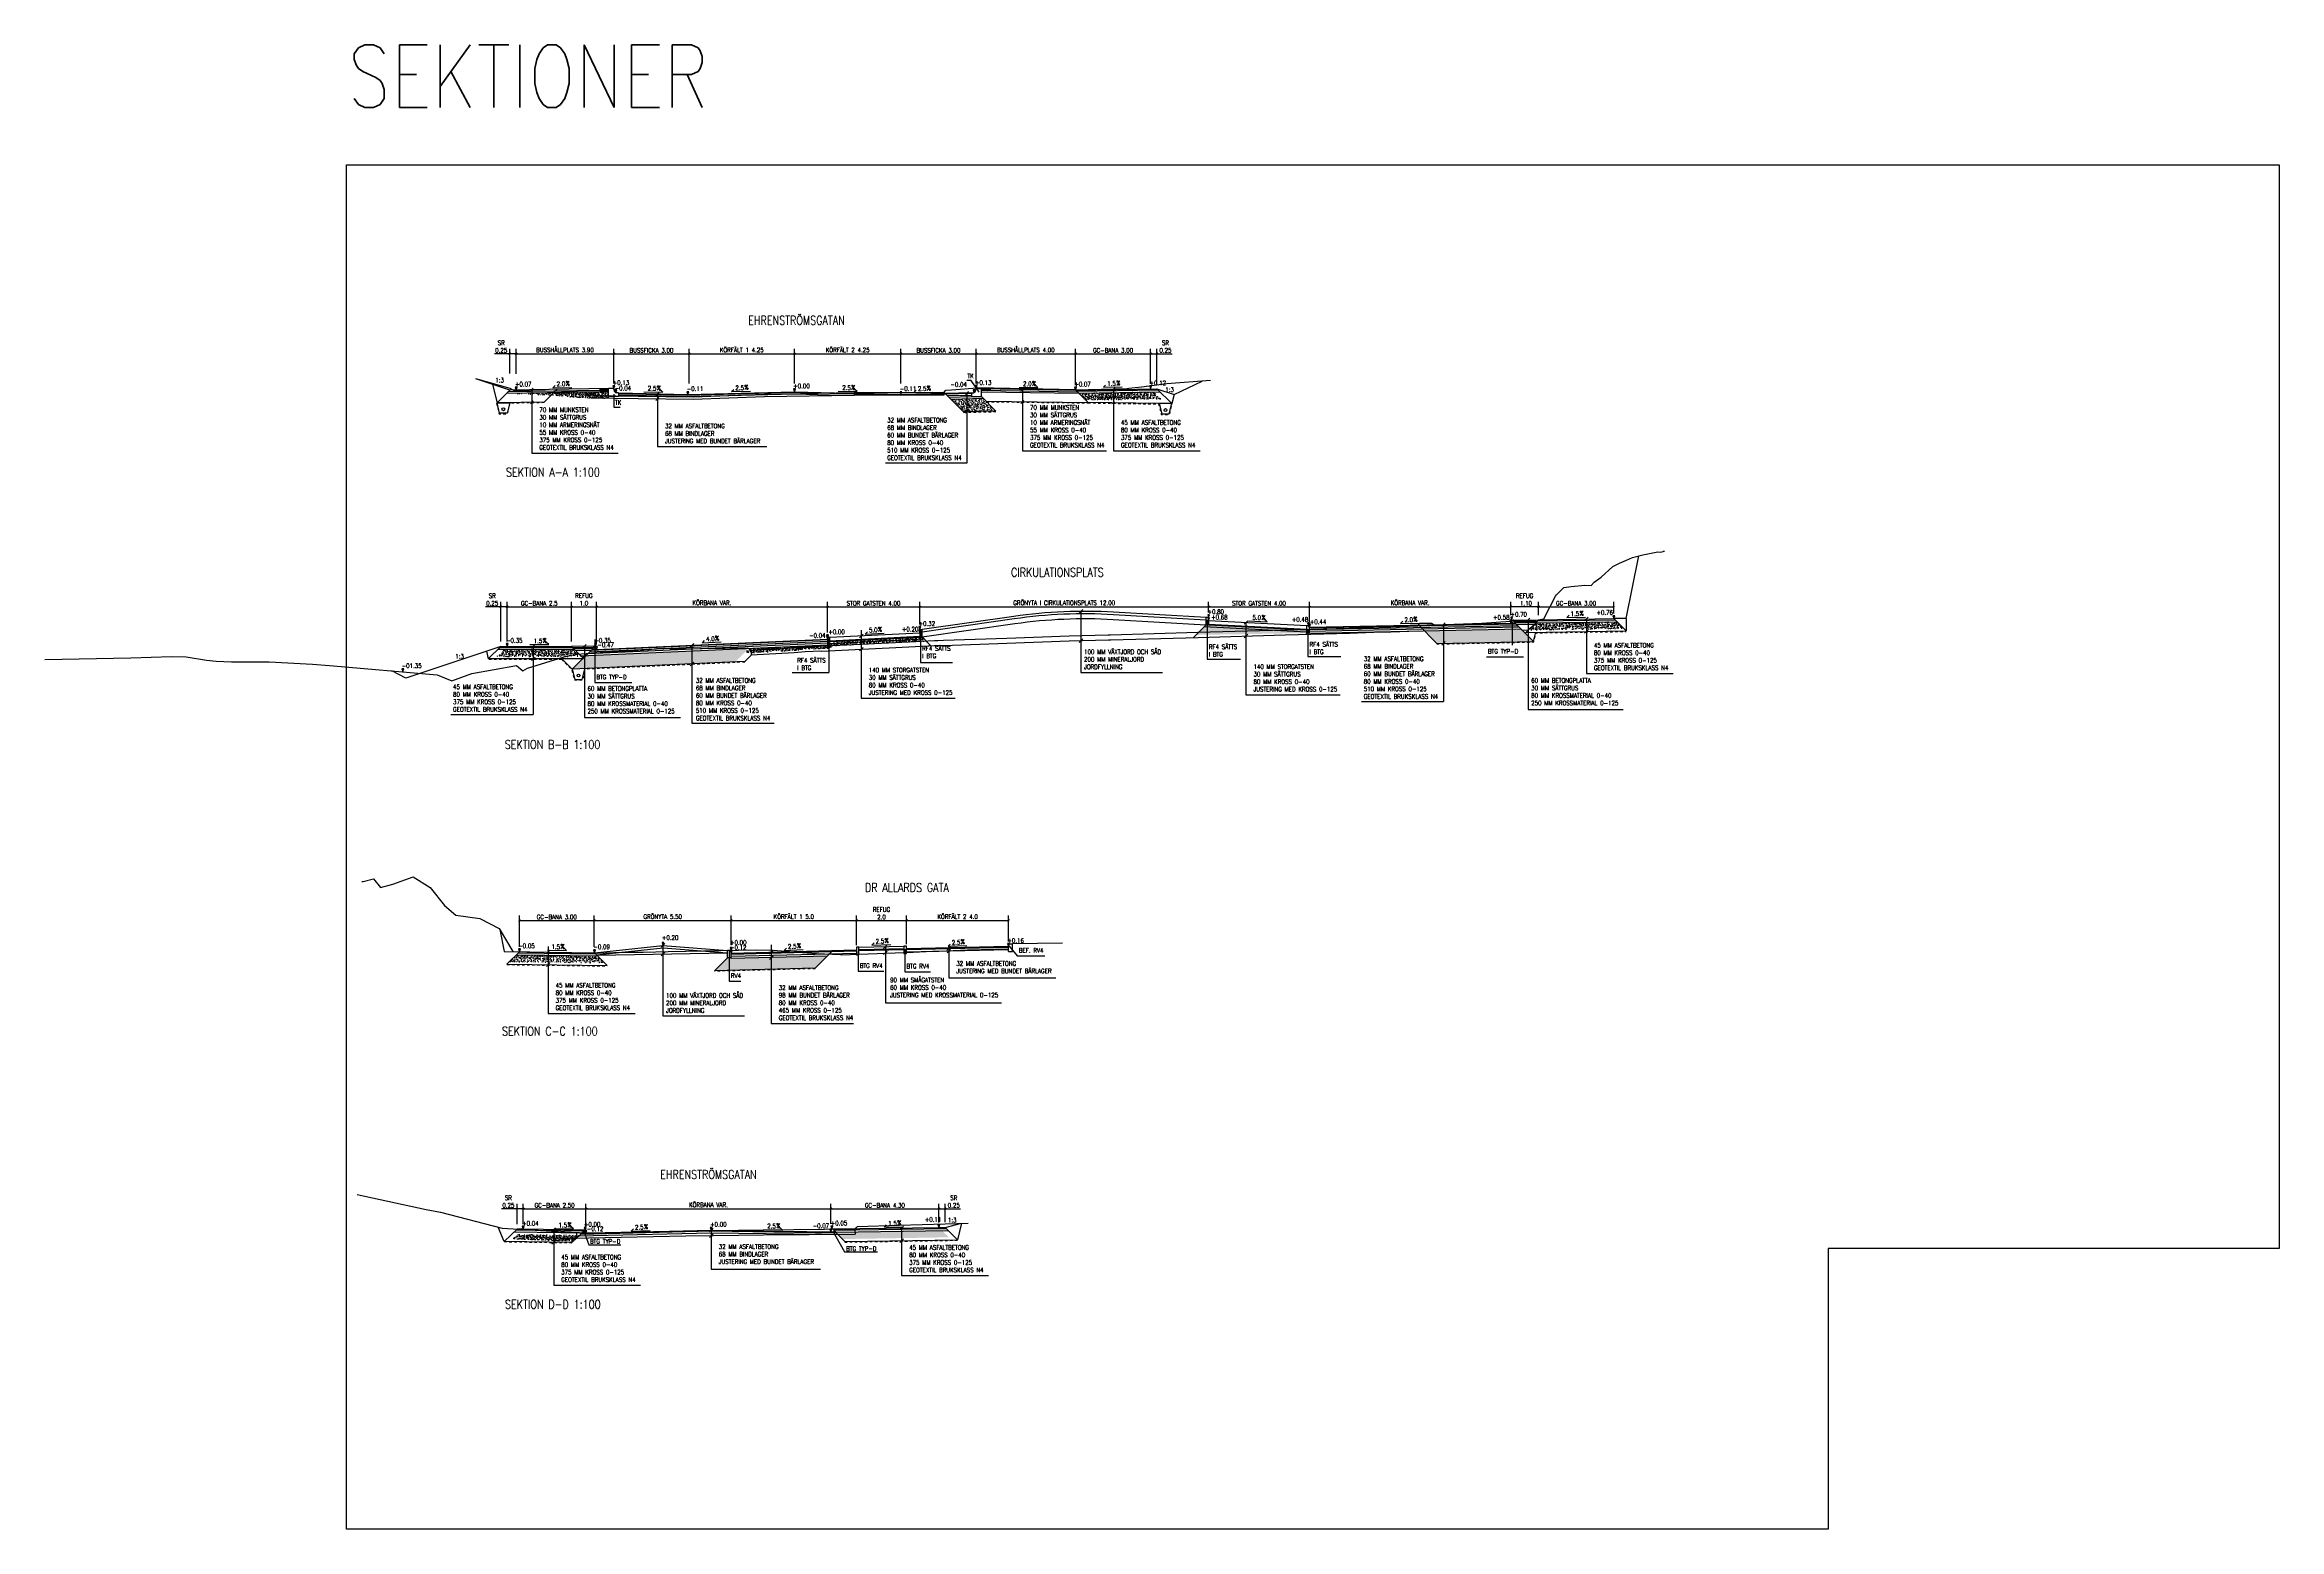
# Model space of a CAD drawing. Header units: metres. Extents: x 148130 to 148867, y 6395392 to 6395652.
# Drawn here: x 148713.1 to 148802.2, y 6395398 to 6395457.2 of the extents above; entities that cross this region are included whole.
import ezdxf
from ezdxf.enums import TextEntityAlignment as Align

# ---------------------------------------------------------------- set-up
doc = ezdxf.new("R2010")
doc.units = ezdxf.units.M
doc.linetypes.add('DASHED', pattern=[0.75, 0.5, -0.25])
for name, color, linetype in [('0_M-DETALJ', 3, 'Continuous'), ('DETALJ', 3, 'Continuous'), ('M-DETALJ', 3, 'Continuous'), ('M-FÖRKLARINGAR', 3, 'Continuous'), ('M-GEOTEXTIL', 1, 'DASHED'), ('M-MÅTTSÄTTNING', 1, 'Continuous'), ('M-STOMLINJE', 3, 'Continuous'), ('M-TEXT', 1, 'Continuous')]:
    doc.layers.add(name, color=color, linetype=linetype)
doc.layers.add('M-RUTA-50', color=7, linetype='Continuous', plot=False)
doc.layers.add('M-RUTA-500', color=7, linetype='Continuous', plot=False)
doc.styles.add('SIMPLEX8', font='simplex.shx', dxfattribs={"width": 0.8})
doc.linetypes.add('BERG', pattern='A,5,["Y",Standard,S=1,R=180,X=0,Y=0],5', length=10)
doc.dimstyles.new('M-200', dxfattribs={"dimtxt": 0.5, "dimasz": 0.3, "dimexe": 0.2, "dimexo": 0.2, "dimgap": 0.2, "dimtad": 1, "dimzin": 0, "dimdsep": 46, "dimtxsty": 'SIMPLEX8', "dimblk1": 'OBLIQUE', "dimblk2": 'OBLIQUE', "dimsah": 1, "dimcen": 0.18, "dimclrd": 256, "dimclre": 256, "dimclrt": 256, "dimadec": 0, "dimazin": 0, "dimtfac": 1, "dimtofl": 0, "dimtmove": 0, "dimatfit": 3, "dimldrblk": 'OBLIQUE', "dimfxl": 1, "dimtolj": 1, "dimtzin": 0, "dimarcsym": 0})
pattern_1 = [(50, (804.37255, -62.53991), (0.182184668996, -0.015939085539), [0.01905, -0.20955]), (355, (804.37255, -62.5399), (-0.035243421425, 0.191056845239), [0.01524, -0.16764058417]), (100.4514447, (804.38773, -62.54124), (0.1469412470904, 0.175117751912), [0.0161900088, -0.1780902446]), (46.1842, (804.37255, -62.4891), (0.271079040892, -0.042042327933), [0.028575, -0.314325]), (96.63555761, (804.39514, -62.4926), (0.237404134052, 0.247426124598), [0.02428502314, -0.26713560816]), (351.18415117, (804.37255, -62.4891), (0.237404134065, 0.247426124586), [0.02285996707, -0.25145973192]), (21, (804.39795, -62.50181), (0.151614391269, -0.102265198187), [0.01905, -0.20955]), (326, (804.39795, -62.5018), (0.0618020283476, 0.1841879661223), [0.01524, -0.16764]), (71.451445, (804.41059, -62.51033), (0.2134164192787, 0.081922768886), [0.0161900088, -0.1780899376]), (37.5, (804.37255, -62.53991), (0.0030886032506, 0.08455503887315), [0, -0.165608, 0, -0.17018, 0, -0.168275]), (7.5, (804.37255, -62.53991), (0.0668196625103, 0.1001805748181), [0, -0.097028, 0, -0.161798, 0, -0.064135]), (327.5, (804.31591, -62.53991), (0.1355905951669, -0.0057287439927), [0, -0.0635, 0, -0.19812, 0, -0.26289]), (317.5, (804.29051, -62.53991), (0.148129181386, 0.0254264910333), [0, -0.08255, 0, -0.131572, 0, -0.18669])]
pattern_2 = [(45, (804.372552, -62.539908), (-0.02245064030267, 0.02245064030267), [])]
pattern_3 = [(50, (148737.32113, 6395429.34436), (0.1821847, -0.015939), [0.01905, -0.20955]), (355, (148737.32113, 6395429.34436), (-0.0352434, 0.1910568), [0.01524, -0.1676406]), (100.4514, (148737.33631, 6395429.34304), (0.1469412, 0.1751178), [0.01619, -0.1780902]), (46.1842, (148737.32113, 6395429.39516), (0.271079, -0.0420423), [0.028575, -0.314325]), (96.6356, (148737.34372, 6395429.39166), (0.237404, 0.247426), [0.024285, -0.2671356]), (351.1842, (148737.32113, 6395429.39516), (0.237404, 0.247426), [0.02286, -0.25146]), (21, (148737.34653, 6395429.38246), (0.1516144, -0.1022652), [0.01905, -0.20955]), (326, (148737.34653, 6395429.38246), (0.061802, 0.184188), [0.01524, -0.16764]), (71.4514, (148737.35916, 6395429.37394), (0.2134164, 0.0819228), [0.01619, -0.17809]), (37.5, (148737.32113, 6395429.344364), (0.0030886, 0.08455504), [0, -0.165608, 0, -0.17018, 0, -0.168275]), (7.5, (148737.32113, 6395429.34436), (0.06681966, 0.1001806), [0, -0.097028, 0, -0.161798, 0, -0.064135]), (327.5, (148737.26449, 6395429.344364), (0.1355906, -0.00572874), [0, -0.0635, 0, -0.19812, 0, -0.26289]), (317.5, (148737.23909, 6395429.34436), (0.1481292, 0.0254265), [0, -0.08255, 0, -0.131572, 0, -0.18669])]
pattern_4 = [(50, (148744.33532, 6395433.51121), (0.1821847, -0.0159391), [0.01905, -0.20955]), (355, (148744.33532, 6395433.51121), (-0.0352434, 0.1910568), [0.01524, -0.1676406]), (100.45144, (148744.3505, 6395433.50988), (0.1469412, 0.1751178), [0.01619, -0.1780902]), (46.1842, (148744.33532, 6395433.56201), (0.271079, -0.0420423), [0.028575, -0.314325]), (96.6356, (148744.3579, 6395433.5585), (0.2374041, 0.2474261), [0.024285, -0.2671356]), (351.1842, (148744.33532, 6395433.562), (0.2374041, 0.2474261), [0.02286, -0.2514597]), (21, (148744.36072, 6395433.54931), (0.1516144, -0.1022652), [0.01905, -0.20955]), (326, (148744.36072, 6395433.54931), (0.061802, 0.184188), [0.01524, -0.16764]), (71.45144, (148744.37336, 6395433.54079), (0.2134164, 0.0819228), [0.01619, -0.1780899]), (37.5, (148744.33532, 6395433.51121), (0.0030886, 0.08455504), [0, -0.165608, 0, -0.17018, 0, -0.168275]), (7.5, (148744.33532, 6395433.51121), (0.06681966, 0.10018057), [0, -0.097028, 0, -0.161798, 0, -0.064135]), (327.5, (148744.27868, 6395433.51121), (0.1355906, -0.00572874), [0, -0.0635, 0, -0.19812, 0, -0.26289]), (317.5, (148744.25328, 6395433.51121), (0.1481292, 0.0254265), [0, -0.08255, 0, -0.131572, 0, -0.18669])]
pattern_5 = [(50, (809.82584, -64.3392), (0.182184668996, -0.015939085539), [0.01905, -0.20955]), (355, (809.82584, -64.3392), (-0.035243421425, 0.191056845239), [0.01524, -0.16764058417]), (100.4514447, (809.84102, -64.34053), (0.1469412470904, 0.175117751912), [0.0161900088, -0.1780902446]), (46.1842, (809.82584, -64.2884), (0.271079040892, -0.042042327933), [0.028575, -0.314325]), (96.63555761, (809.84843, -64.2919), (0.237404134052, 0.247426124598), [0.02428502314, -0.26713560816]), (351.18415117, (809.82584, -64.2884), (0.237404134065, 0.247426124586), [0.02285996707, -0.25145973192]), (21, (809.85124, -64.3011), (0.151614391269, -0.102265198187), [0.01905, -0.20955]), (326, (809.85124, -64.3011), (0.0618020283476, 0.1841879661223), [0.01524, -0.16764]), (71.451445, (809.86387, -64.30962), (0.2134164192787, 0.081922768886), [0.0161900088, -0.1780899376]), (37.5, (809.82584, -64.3392), (0.0030886032506, 0.08455503887315), [0, -0.165608, 0, -0.17018, 0, -0.168275]), (7.5, (809.82584, -64.3392), (0.0668196625103, 0.1001805748181), [0, -0.097028, 0, -0.161798, 0, -0.064135]), (327.5, (809.7692, -64.3392), (0.1355905951669, -0.0057287439927), [0, -0.0635, 0, -0.19812, 0, -0.26289]), (317.5, (809.7438, -64.3392), (0.148129181386, 0.0254264910333), [0, -0.08255, 0, -0.131572, 0, -0.18669])]

# ---------------------------------------------------------------- blocks, each defined once
blk = doc.blocks.new('_OBLIQUE')
at = {"color": 0, "linetype": 'ByBlock'}
blk.add_line((-0.5, -0.5), (0.5, 0.5), dxfattribs=at)
blk = doc.blocks.new('*D80')
at = {"layer": 'Defpoints', "color": 0, "transparency": 16777216}
for p in [(148757.192, 6395444.824), (148754.192, 6395443.382), (148757.192, 6395443.432)]:
    blk.add_point(p, dxfattribs=at)
at = {"layer": 'M-TEXT', "lineweight": -2, "transparency": 16777216}
for p, q in [((148754.192, 6395443.582), (148754.192, 6395445.024)), ((148757.192, 6395443.632), (148757.192, 6395445.024)), ((148754.192, 6395444.824), (148757.192, 6395444.824))]:
    blk.add_line(p, q, dxfattribs=at)
at = {"layer": 'M-TEXT', "lineweight": -2, "transparency": 16777216, "xscale": 0.075, "yscale": 0.075, "zscale": 0.075, "rotation": 180}
blk.add_blockref('_OBLIQUE', (148754.192, 6395444.824), dxfattribs=at)
at = {"layer": 'M-TEXT', "lineweight": -2, "transparency": 16777216, "xscale": 0.075, "yscale": 0.075, "zscale": 0.075}
blk.add_blockref('_OBLIQUE', (148757.192, 6395444.824), dxfattribs=at)
at = {"layer": 'M-TEXT', "transparency": 16777216, "insert": (148755.692, 6395444.964), "char_height": 0.18, "attachment_point": 5, "style": 'SIMPLEX8'}
blk.add_mtext('\\A1;GC-BANA 3.00', dxfattribs=at)
blk = doc.blocks.new('*D81')
at = {"layer": 'Defpoints', "color": 0, "transparency": 16777216}
for p in [(148754.192, 6395444.824), (148750.23, 6395443.445), (148754.192, 6395443.382)]:
    blk.add_point(p, dxfattribs=at)
at = {"layer": 'M-TEXT', "lineweight": -2, "transparency": 16777216}
for p, q in [((148750.23, 6395443.645), (148750.23, 6395445.024)), ((148754.192, 6395443.582), (148754.192, 6395445.024)), ((148750.23, 6395444.824), (148754.192, 6395444.824))]:
    blk.add_line(p, q, dxfattribs=at)
at = {"layer": 'M-TEXT', "lineweight": -2, "transparency": 16777216, "xscale": 0.075, "yscale": 0.075, "zscale": 0.075, "rotation": 180}
blk.add_blockref('_OBLIQUE', (148750.23, 6395444.824), dxfattribs=at)
at = {"layer": 'M-TEXT', "lineweight": -2, "transparency": 16777216, "xscale": 0.075, "yscale": 0.075, "zscale": 0.075}
blk.add_blockref('_OBLIQUE', (148754.192, 6395444.824), dxfattribs=at)
at = {"layer": 'M-TEXT', "transparency": 16777216, "insert": (148752.211, 6395444.981), "char_height": 0.18, "attachment_point": 5, "style": 'SIMPLEX8'}
blk.add_mtext('\\A1;BUSSHÅLLPLATS 4.00', dxfattribs=at)
blk = doc.blocks.new('*D82')
at = {"layer": 'Defpoints', "color": 0, "transparency": 16777216}
for p in [(148742.98, 6395444.824), (148738.779, 6395443.442), (148742.98, 6395443.442)]:
    blk.add_point(p, dxfattribs=at)
at = {"layer": 'M-TEXT', "lineweight": -2, "transparency": 16777216}
for p, q in [((148738.779, 6395443.642), (148738.779, 6395445.024)), ((148742.98, 6395443.642), (148742.98, 6395445.024)), ((148738.779, 6395444.824), (148742.98, 6395444.824))]:
    blk.add_line(p, q, dxfattribs=at)
at = {"layer": 'M-TEXT', "lineweight": -2, "transparency": 16777216, "xscale": 0.075, "yscale": 0.075, "zscale": 0.075, "rotation": 180}
blk.add_blockref('_OBLIQUE', (148738.779, 6395444.824), dxfattribs=at)
at = {"layer": 'M-TEXT', "lineweight": -2, "transparency": 16777216, "xscale": 0.075, "yscale": 0.075, "zscale": 0.075}
blk.add_blockref('_OBLIQUE', (148742.98, 6395444.824), dxfattribs=at)
at = {"layer": 'M-TEXT', "transparency": 16777216, "insert": (148740.88, 6395444.981), "char_height": 0.18, "attachment_point": 5, "style": 'SIMPLEX8'}
blk.add_mtext('\\A1;KÖRFÄLT 1 4.25', dxfattribs=at)
blk = doc.blocks.new('*D83')
at = {"layer": 'Defpoints', "color": 0, "transparency": 16777216}
for p in [(148735.779, 6395444.824), (148731.879, 6395443.835), (148735.779, 6395443.442)]:
    blk.add_point(p, dxfattribs=at)
at = {"layer": 'M-TEXT', "lineweight": -2, "transparency": 16777216}
for p, q in [((148731.879, 6395444.035), (148731.879, 6395445.024)), ((148735.779, 6395443.642), (148735.779, 6395445.024)), ((148731.879, 6395444.824), (148735.779, 6395444.824))]:
    blk.add_line(p, q, dxfattribs=at)
at = {"layer": 'M-TEXT', "lineweight": -2, "transparency": 16777216, "xscale": 0.075, "yscale": 0.075, "zscale": 0.075, "rotation": 180}
blk.add_blockref('_OBLIQUE', (148731.879, 6395444.824), dxfattribs=at)
at = {"layer": 'M-TEXT', "lineweight": -2, "transparency": 16777216, "xscale": 0.075, "yscale": 0.075, "zscale": 0.075}
blk.add_blockref('_OBLIQUE', (148735.779, 6395444.824), dxfattribs=at)
at = {"layer": 'M-TEXT', "transparency": 16777216, "insert": (148733.829, 6395444.981), "char_height": 0.18, "attachment_point": 5, "style": 'SIMPLEX8'}
blk.add_mtext('\\A1;BUSSHÅLLPLATS 3.90', dxfattribs=at)
blk = doc.blocks.new('*D84')
at = {"layer": 'Defpoints', "color": 0, "transparency": 16777216}
for p in [(148734.997, 6395422.23), (148732.009, 6395420.988), (148734.997, 6395421.178)]:
    blk.add_point(p, dxfattribs=at)
at = {"layer": 'M-TEXT', "lineweight": -2, "transparency": 16777216}
for p, q in [((148732.009, 6395421.188), (148732.009, 6395422.43)), ((148732.009, 6395422.23), (148734.997, 6395422.23)), ((148734.997, 6395421.378), (148734.997, 6395422.43))]:
    blk.add_line(p, q, dxfattribs=at)
at = {"layer": 'M-TEXT', "lineweight": -2, "transparency": 16777216, "xscale": 0.075, "yscale": 0.075, "zscale": 0.075, "rotation": 180}
blk.add_blockref('_OBLIQUE', (148732.009, 6395422.23), dxfattribs=at)
at = {"layer": 'M-TEXT', "lineweight": -2, "transparency": 16777216, "xscale": 0.075, "yscale": 0.075, "zscale": 0.075}
blk.add_blockref('_OBLIQUE', (148734.997, 6395422.23), dxfattribs=at)
at = {"layer": 'M-TEXT', "transparency": 16777216, "insert": (148733.503, 6395422.37), "char_height": 0.18, "attachment_point": 5, "style": 'SIMPLEX8'}
blk.add_mtext('\\A1;GC-BANA 3.00', dxfattribs=at)
blk = doc.blocks.new('*D85')
at = {"layer": 'Defpoints', "color": 0, "transparency": 16777216}
for p in [(148740.457, 6395422.23), (148734.997, 6395420.978), (148740.457, 6395421.043)]:
    blk.add_point(p, dxfattribs=at)
at = {"layer": 'M-TEXT', "lineweight": -2, "transparency": 16777216}
for p, q in [((148734.997, 6395421.178), (148734.997, 6395422.43)), ((148734.997, 6395422.23), (148740.457, 6395422.23)), ((148740.457, 6395421.243), (148740.457, 6395422.43))]:
    blk.add_line(p, q, dxfattribs=at)
at = {"layer": 'M-TEXT', "lineweight": -2, "transparency": 16777216, "xscale": 0.075, "yscale": 0.075, "zscale": 0.075, "rotation": 180}
blk.add_blockref('_OBLIQUE', (148734.997, 6395422.23), dxfattribs=at)
at = {"layer": 'M-TEXT', "lineweight": -2, "transparency": 16777216, "xscale": 0.075, "yscale": 0.075, "zscale": 0.075}
blk.add_blockref('_OBLIQUE', (148740.457, 6395422.23), dxfattribs=at)
at = {"layer": 'M-TEXT', "transparency": 16777216, "insert": (148737.727, 6395422.387), "char_height": 0.18, "attachment_point": 5, "style": 'SIMPLEX8'}
blk.add_mtext('\\A1;GRÖNYTA 5.50', dxfattribs=at)
blk = doc.blocks.new('*D86')
at = {"layer": 'Defpoints', "color": 0, "transparency": 16777216}
for p in [(148750.229, 6395444.824), (148747.23, 6395443.442), (148750.229, 6395443.442)]:
    blk.add_point(p, dxfattribs=at)
at = {"layer": 'M-TEXT', "lineweight": -2, "transparency": 16777216}
for p, q in [((148747.23, 6395443.642), (148747.23, 6395445.024)), ((148750.229, 6395443.642), (148750.229, 6395445.024)), ((148747.23, 6395444.824), (148750.229, 6395444.824))]:
    blk.add_line(p, q, dxfattribs=at)
at = {"layer": 'M-TEXT', "lineweight": -2, "transparency": 16777216, "xscale": 0.075, "yscale": 0.075, "zscale": 0.075, "rotation": 180}
blk.add_blockref('_OBLIQUE', (148747.23, 6395444.824), dxfattribs=at)
at = {"layer": 'M-TEXT', "lineweight": -2, "transparency": 16777216, "xscale": 0.075, "yscale": 0.075, "zscale": 0.075}
blk.add_blockref('_OBLIQUE', (148750.229, 6395444.824), dxfattribs=at)
at = {"layer": 'M-TEXT', "transparency": 16777216, "insert": (148748.73, 6395444.964), "char_height": 0.18, "attachment_point": 5, "style": 'SIMPLEX8'}
blk.add_mtext('\\A1;BUSSFICKA 3.00', dxfattribs=at)
blk = doc.blocks.new('*D87')
at = {"layer": 'Defpoints', "color": 0, "transparency": 16777216}
for p in [(148738.779, 6395444.824), (148735.779, 6395443.442), (148738.779, 6395443.442)]:
    blk.add_point(p, dxfattribs=at)
at = {"layer": 'M-TEXT', "lineweight": -2, "transparency": 16777216}
for p, q in [((148735.779, 6395443.642), (148735.779, 6395445.024)), ((148738.779, 6395443.642), (148738.779, 6395445.024)), ((148735.779, 6395444.824), (148738.779, 6395444.824))]:
    blk.add_line(p, q, dxfattribs=at)
at = {"layer": 'M-TEXT', "lineweight": -2, "transparency": 16777216, "xscale": 0.075, "yscale": 0.075, "zscale": 0.075, "rotation": 180}
blk.add_blockref('_OBLIQUE', (148735.779, 6395444.824), dxfattribs=at)
at = {"layer": 'M-TEXT', "lineweight": -2, "transparency": 16777216, "xscale": 0.075, "yscale": 0.075, "zscale": 0.075}
blk.add_blockref('_OBLIQUE', (148738.779, 6395444.824), dxfattribs=at)
at = {"layer": 'M-TEXT', "transparency": 16777216, "insert": (148737.279, 6395444.964), "char_height": 0.18, "attachment_point": 5, "style": 'SIMPLEX8'}
blk.add_mtext('\\A1;BUSSFICKA 3.00', dxfattribs=at)
blk = doc.blocks.new('TK-S')
at = {"layer": '0_M-DETALJ', "color": 0}
for p, q in [((0.159, -0.398), (0.159, -0.078)), ((0.359, -0.078), (0.159, -0.078)), ((0.374, -0.398), (0.159, -0.398)), ((0.415, -0.213), (0.373, -0.088)), ((0.559, -0.397), (0.374, -0.397)), ((0.559, -0.248), (0.462, -0.248)), ((0.559, -0.248), (0.559, -0.397))]:
    blk.add_line(p, q, dxfattribs=at)
for centre, radius, start, end in [((0.359, -0.093), 0.015, 18.43495, 90), ((0.462, -0.198), 0.05, 198.43495, 270)]:
    blk.add_arc(centre, radius, start, end, dxfattribs=at)
blk = doc.blocks.new('*D88')
at = {"layer": 'Defpoints', "color": 0, "transparency": 16777216}
for p in [(148744.295, 6395434.74), (148744.295, 6395433.511), (148735.083, 6395433.071)]:
    blk.add_point(p, dxfattribs=at)
at = {"layer": 'M-TEXT', "lineweight": -2, "transparency": 16777216}
for p, q in [((148735.083, 6395433.271), (148735.083, 6395434.94)), ((148735.083, 6395434.74), (148744.295, 6395434.74)), ((148744.295, 6395433.711), (148744.295, 6395434.94))]:
    blk.add_line(p, q, dxfattribs=at)
at = {"layer": 'M-TEXT', "lineweight": -2, "transparency": 16777216, "xscale": 0.075, "yscale": 0.075, "zscale": 0.075, "rotation": 180}
blk.add_blockref('_OBLIQUE', (148735.083, 6395434.74), dxfattribs=at)
at = {"layer": 'M-TEXT', "lineweight": -2, "transparency": 16777216, "xscale": 0.075, "yscale": 0.075, "zscale": 0.075}
blk.add_blockref('_OBLIQUE', (148744.295, 6395434.74), dxfattribs=at)
at = {"layer": 'M-TEXT', "transparency": 16777216, "insert": (148739.689, 6395434.897), "char_height": 0.18, "attachment_point": 5, "style": 'SIMPLEX8'}
blk.add_mtext('\\A1;KÖRBANA VAR.', dxfattribs=at)
blk = doc.blocks.new('*D89')
at = {"layer": 'Defpoints', "color": 0, "transparency": 16777216}
for p in [(148771.56, 6395434.74), (148771.56, 6395434.209), (148763.524, 6395433.93)]:
    blk.add_point(p, dxfattribs=at)
at = {"layer": 'M-TEXT', "lineweight": -2, "transparency": 16777216}
for p, q in [((148763.524, 6395434.13), (148763.524, 6395434.94)), ((148763.524, 6395434.74), (148771.56, 6395434.74)), ((148771.56, 6395434.409), (148771.56, 6395434.94))]:
    blk.add_line(p, q, dxfattribs=at)
at = {"layer": 'M-TEXT', "lineweight": -2, "transparency": 16777216, "xscale": 0.075, "yscale": 0.075, "zscale": 0.075, "rotation": 180}
blk.add_blockref('_OBLIQUE', (148763.524, 6395434.74), dxfattribs=at)
at = {"layer": 'M-TEXT', "lineweight": -2, "transparency": 16777216, "xscale": 0.075, "yscale": 0.075, "zscale": 0.075}
blk.add_blockref('_OBLIQUE', (148771.56, 6395434.74), dxfattribs=at)
at = {"layer": 'M-TEXT', "transparency": 16777216, "insert": (148767.542, 6395434.897), "char_height": 0.18, "attachment_point": 5, "style": 'SIMPLEX8'}
blk.add_mtext('\\A1;KÖRBANA VAR.', dxfattribs=at)
blk = doc.blocks.new('*D90')
at = {"layer": 'Defpoints', "color": 0, "transparency": 16777216}
for p in [(148759.505, 6395434.312), (148763.524, 6395434.74), (148763.524, 6395433.93)]:
    blk.add_point(p, dxfattribs=at)
at = {"layer": 'M-TEXT', "lineweight": -2, "transparency": 16777216}
for p, q in [((148759.505, 6395434.512), (148759.505, 6395434.94)), ((148759.505, 6395434.74), (148763.524, 6395434.74)), ((148763.524, 6395434.13), (148763.524, 6395434.94))]:
    blk.add_line(p, q, dxfattribs=at)
at = {"layer": 'M-TEXT', "lineweight": -2, "transparency": 16777216, "xscale": 0.075, "yscale": 0.075, "zscale": 0.075, "rotation": 180}
blk.add_blockref('_OBLIQUE', (148759.505, 6395434.74), dxfattribs=at)
at = {"layer": 'M-TEXT', "lineweight": -2, "transparency": 16777216, "xscale": 0.075, "yscale": 0.075, "zscale": 0.075}
blk.add_blockref('_OBLIQUE', (148763.524, 6395434.74), dxfattribs=at)
at = {"layer": 'M-TEXT', "transparency": 16777216, "insert": (148761.514, 6395434.88), "char_height": 0.18, "attachment_point": 5, "style": 'SIMPLEX8'}
blk.add_mtext('\\A1;STOR GATSTEN 4.00', dxfattribs=at)
blk = doc.blocks.new('*D91')
at = {"layer": 'Defpoints', "color": 0, "transparency": 16777216}
for p in [(148747.978, 6395434.74), (148744.295, 6395433.511), (148747.978, 6395433.835)]:
    blk.add_point(p, dxfattribs=at)
at = {"layer": 'M-TEXT', "lineweight": -2, "transparency": 16777216}
for p, q in [((148744.295, 6395433.711), (148744.295, 6395434.94)), ((148744.295, 6395434.74), (148747.978, 6395434.74)), ((148747.978, 6395434.035), (148747.978, 6395434.94))]:
    blk.add_line(p, q, dxfattribs=at)
at = {"layer": 'M-TEXT', "lineweight": -2, "transparency": 16777216, "xscale": 0.075, "yscale": 0.075, "zscale": 0.075, "rotation": 180}
blk.add_blockref('_OBLIQUE', (148744.295, 6395434.74), dxfattribs=at)
at = {"layer": 'M-TEXT', "lineweight": -2, "transparency": 16777216, "xscale": 0.075, "yscale": 0.075, "zscale": 0.075}
blk.add_blockref('_OBLIQUE', (148747.978, 6395434.74), dxfattribs=at)
at = {"layer": 'M-TEXT', "transparency": 16777216, "insert": (148746.136, 6395434.88), "char_height": 0.18, "attachment_point": 5, "style": 'SIMPLEX8'}
blk.add_mtext('\\A1;STOR GATSTEN 4.00', dxfattribs=at)
blk = doc.blocks.new('*D92')
at = {"layer": 'Defpoints', "color": 0, "transparency": 16777216}
for p in [(148759.505, 6395434.74), (148759.505, 6395434.312), (148747.978, 6395433.835)]:
    blk.add_point(p, dxfattribs=at)
at = {"layer": 'M-TEXT', "lineweight": -2, "transparency": 16777216}
for p, q in [((148747.978, 6395434.035), (148747.978, 6395434.94)), ((148747.978, 6395434.74), (148759.505, 6395434.74)), ((148759.505, 6395434.512), (148759.505, 6395434.94))]:
    blk.add_line(p, q, dxfattribs=at)
at = {"layer": 'M-TEXT', "lineweight": -2, "transparency": 16777216, "xscale": 0.075, "yscale": 0.075, "zscale": 0.075, "rotation": 180}
blk.add_blockref('_OBLIQUE', (148747.978, 6395434.74), dxfattribs=at)
at = {"layer": 'M-TEXT', "lineweight": -2, "transparency": 16777216, "xscale": 0.075, "yscale": 0.075, "zscale": 0.075}
blk.add_blockref('_OBLIQUE', (148759.505, 6395434.74), dxfattribs=at)
at = {"layer": 'M-TEXT', "transparency": 16777216, "insert": (148753.742, 6395434.897), "char_height": 0.18, "attachment_point": 5, "style": 'SIMPLEX8'}
blk.add_mtext('\\A1;GRÖNYTA I CIRKULATIONSPLATS 12.00', dxfattribs=at)
blk = doc.blocks.new('*D93')
at = {"layer": 'Defpoints', "color": 0, "transparency": 16777216}
for p in [(148772.66, 6395434.209), (148775.664, 6395434.74), (148775.664, 6395434.269)]:
    blk.add_point(p, dxfattribs=at)
at = {"layer": 'M-TEXT', "lineweight": -2, "transparency": 16777216}
for p, q in [((148772.66, 6395434.409), (148772.66, 6395434.94)), ((148772.66, 6395434.74), (148775.664, 6395434.74)), ((148775.664, 6395434.469), (148775.664, 6395434.94))]:
    blk.add_line(p, q, dxfattribs=at)
at = {"layer": 'M-TEXT', "lineweight": -2, "transparency": 16777216, "xscale": 0.075, "yscale": 0.075, "zscale": 0.075, "rotation": 180}
blk.add_blockref('_OBLIQUE', (148772.66, 6395434.74), dxfattribs=at)
at = {"layer": 'M-TEXT', "lineweight": -2, "transparency": 16777216, "xscale": 0.075, "yscale": 0.075, "zscale": 0.075}
blk.add_blockref('_OBLIQUE', (148775.664, 6395434.74), dxfattribs=at)
at = {"layer": 'M-TEXT', "transparency": 16777216, "insert": (148774.162, 6395434.88), "char_height": 0.18, "attachment_point": 5, "style": 'SIMPLEX8'}
blk.add_mtext('\\A1;GC-BANA 3.00', dxfattribs=at)
blk = doc.blocks.new('*D94')
at = {"layer": 'Defpoints', "color": 0, "transparency": 16777216}
for p in [(148734.083, 6395434.74), (148731.521, 6395433.162), (148734.083, 6395433.163)]:
    blk.add_point(p, dxfattribs=at)
at = {"layer": 'M-TEXT', "lineweight": -2, "transparency": 16777216}
for p, q in [((148731.521, 6395433.362), (148731.521, 6395434.94)), ((148731.521, 6395434.74), (148734.083, 6395434.74)), ((148734.083, 6395433.363), (148734.083, 6395434.94))]:
    blk.add_line(p, q, dxfattribs=at)
at = {"layer": 'M-TEXT', "lineweight": -2, "transparency": 16777216, "xscale": 0.075, "yscale": 0.075, "zscale": 0.075, "rotation": 180}
blk.add_blockref('_OBLIQUE', (148731.521, 6395434.74), dxfattribs=at)
at = {"layer": 'M-TEXT', "lineweight": -2, "transparency": 16777216, "xscale": 0.075, "yscale": 0.075, "zscale": 0.075}
blk.add_blockref('_OBLIQUE', (148734.083, 6395434.74), dxfattribs=at)
at = {"layer": 'M-TEXT', "transparency": 16777216, "insert": (148732.802, 6395434.88), "char_height": 0.18, "attachment_point": 5, "style": 'SIMPLEX8'}
blk.add_mtext('\\A1;GC-BANA 2.5', dxfattribs=at)
blk = doc.blocks.new('KS-B')
at = {"layer": 'DETALJ', "color": 0}
for p, q in [((-20.181, 14.734), (-20.153, 14.815)), ((-20.181, 14.702), (-20.181, 14.731)), ((-20.181, 14.702), (-20.011, 14.702)), ((-20.144, 14.822), (-20.076, 14.822)), ((-20.066, 14.812), (-20.066, 14.752)), ((-20.066, 14.752), (-20.018, 14.736)), ((-20.011, 14.727), (-20.011, 14.702))]:
    blk.add_line(p, q, dxfattribs=at)
for centre, start, end in [((-20.171, 14.731), 161.56505, 180), ((-20.144, 14.812), 90, 161.56505), ((-20.076, 14.812), 0, 90), ((-20.021, 14.727), 360, 71.56505)]:
    blk.add_arc(centre, 0.01, start, end, dxfattribs=at)
blk = doc.blocks.new('*D95')
at = {"layer": 'Defpoints', "color": 0, "transparency": 16777216}
for p in [(148771.56, 6395434.74), (148771.56, 6395434.74), (148772.66, 6395434.209)]:
    blk.add_point(p, dxfattribs=at)
at = {"layer": 'M-TEXT', "lineweight": -2, "transparency": 16777216}
for p, q in [((148772.66, 6395434.74), (148771.56, 6395434.74)), ((148772.66, 6395434.409), (148772.66, 6395434.94))]:
    blk.add_line(p, q, dxfattribs=at)
at = {"layer": 'M-TEXT', "lineweight": -2, "transparency": 16777216, "xscale": 0.075, "yscale": 0.075, "zscale": 0.075, "rotation": 180}
blk.add_blockref('_OBLIQUE', (148771.56, 6395434.74), dxfattribs=at)
at = {"layer": 'M-TEXT', "lineweight": -2, "transparency": 16777216, "xscale": 0.075, "yscale": 0.075, "zscale": 0.075}
blk.add_blockref('_OBLIQUE', (148772.66, 6395434.74), dxfattribs=at)
at = {"layer": 'M-TEXT', "transparency": 16777216, "insert": (148772.11, 6395435.03), "char_height": 0.18, "attachment_point": 5, "style": 'SIMPLEX8'}
blk.add_mtext('\\A1;REFUG\\P 1.10', dxfattribs=at)
blk = doc.blocks.new('*D96')
at = {"layer": 'Defpoints', "color": 0, "transparency": 16777216}
for p in [(148747.23, 6395444.824), (148742.98, 6395443.442), (148747.23, 6395443.442)]:
    blk.add_point(p, dxfattribs=at)
at = {"layer": 'M-TEXT', "lineweight": -2, "transparency": 16777216}
for p, q in [((148742.98, 6395443.642), (148742.98, 6395445.024)), ((148747.23, 6395443.642), (148747.23, 6395445.024)), ((148742.98, 6395444.824), (148747.23, 6395444.824))]:
    blk.add_line(p, q, dxfattribs=at)
at = {"layer": 'M-TEXT', "lineweight": -2, "transparency": 16777216, "xscale": 0.075, "yscale": 0.075, "zscale": 0.075, "rotation": 180}
blk.add_blockref('_OBLIQUE', (148742.98, 6395444.824), dxfattribs=at)
at = {"layer": 'M-TEXT', "lineweight": -2, "transparency": 16777216, "xscale": 0.075, "yscale": 0.075, "zscale": 0.075}
blk.add_blockref('_OBLIQUE', (148747.23, 6395444.824), dxfattribs=at)
at = {"layer": 'M-TEXT', "transparency": 16777216, "insert": (148745.105, 6395444.981), "char_height": 0.18, "attachment_point": 5, "style": 'SIMPLEX8'}
blk.add_mtext('\\A1;KÖRFÄLT 2 4.25', dxfattribs=at)
blk = doc.blocks.new('*U18')
at = {"layer": 'M-DETALJ', "color": 1}
for q in [(-0.199, 0.11), (0.261, 0.05)]:
    blk.add_line((-0.261, 0.05), q, dxfattribs=at)
at = {"layer": 'M-DETALJ', "color": 1, "style": 'SIMPLEX8', "width": 0.8}
blk.add_text('%', height=0.125, dxfattribs=at).set_placement((0.094, 0.098))
blk.add_attdef('LUT', text='', height=0.125, dxfattribs=at).set_placement((-0.035, 0.05), align=Align.BOTTOM_CENTER)
blk = doc.blocks.new('*U19')
at = {"layer": 'M-DETALJ', "color": 1}
for p, q in [((-0.261, 0.05), (0.261, 0.05)), ((0.261, 0.05), (0.199, 0.11))]:
    blk.add_line(p, q, dxfattribs=at)
at = {"layer": 'M-DETALJ', "color": 1, "style": 'SIMPLEX8', "width": 0.8}
blk.add_text('%', height=0.125, dxfattribs=at).set_placement((0.094, 0.098))
blk.add_attdef('LUT', text='', height=0.125, dxfattribs=at).set_placement((-0.035, 0.05), align=Align.BOTTOM_CENTER)
blk = doc.blocks.new('*D97')
at = {"layer": 'Defpoints', "color": 0, "transparency": 16777216}
for p in [(148735.083, 6395434.741), (148734.083, 6395433.163), (148735.083, 6395433.044)]:
    blk.add_point(p, dxfattribs=at)
at = {"layer": 'M-TEXT', "lineweight": -2, "transparency": 16777216}
for p, q in [((148734.083, 6395433.363), (148734.083, 6395434.941)), ((148734.083, 6395434.741), (148735.083, 6395434.741)), ((148735.083, 6395433.244), (148735.083, 6395434.941))]:
    blk.add_line(p, q, dxfattribs=at)
at = {"layer": 'M-TEXT', "lineweight": -2, "transparency": 16777216, "xscale": 0.075, "yscale": 0.075, "zscale": 0.075, "rotation": 180}
blk.add_blockref('_OBLIQUE', (148734.083, 6395434.741), dxfattribs=at)
at = {"layer": 'M-TEXT', "lineweight": -2, "transparency": 16777216, "xscale": 0.075, "yscale": 0.075, "zscale": 0.075}
blk.add_blockref('_OBLIQUE', (148735.083, 6395434.741), dxfattribs=at)
at = {"layer": 'M-TEXT', "transparency": 16777216, "insert": (148734.583, 6395435.031), "char_height": 0.18, "attachment_point": 5, "style": 'SIMPLEX8'}
blk.add_mtext('\\A1;REFUG\\P1.0', dxfattribs=at)
blk = doc.blocks.new('A$C6B0840FB')
at = {"layer": 'DETALJ', "color": 0}
for p, q in [((-0.15, -0.18), (-0.15, 0.119)), ((0, 0.119), (-0.15, 0.119)), ((0, -0.18), (0, 0.12)), ((0, -0.18), (-0.15, -0.18))]:
    blk.add_line(p, q, dxfattribs=at)
blk = doc.blocks.new('*D115')
at = {"layer": 'Defpoints', "color": 0, "transparency": 16777216}
for p in [(148745.454, 6395422.23), (148740.457, 6395421.043), (148745.454, 6395421.046)]:
    blk.add_point(p, dxfattribs=at)
at = {"layer": 'M-TEXT', "lineweight": -2, "transparency": 16777216}
for p, q in [((148740.457, 6395421.243), (148740.457, 6395422.43)), ((148740.457, 6395422.23), (148745.454, 6395422.23)), ((148745.454, 6395421.246), (148745.454, 6395422.43))]:
    blk.add_line(p, q, dxfattribs=at)
at = {"layer": 'M-TEXT', "lineweight": -2, "transparency": 16777216, "xscale": 0.075, "yscale": 0.075, "zscale": 0.075, "rotation": 180}
blk.add_blockref('_OBLIQUE', (148740.457, 6395422.23), dxfattribs=at)
at = {"layer": 'M-TEXT', "lineweight": -2, "transparency": 16777216, "xscale": 0.075, "yscale": 0.075, "zscale": 0.075}
blk.add_blockref('_OBLIQUE', (148745.454, 6395422.23), dxfattribs=at)
at = {"layer": 'M-TEXT', "transparency": 16777216, "insert": (148742.955, 6395422.387), "char_height": 0.18, "attachment_point": 5, "style": 'SIMPLEX8'}
blk.add_mtext('\\A1;KÖRFÄLT 1 5.0', dxfattribs=at)
blk = doc.blocks.new('*D116')
at = {"layer": 'Defpoints', "color": 0, "transparency": 16777216}
for p in [(148747.455, 6395422.23), (148745.454, 6395421.046), (148747.455, 6395421.085)]:
    blk.add_point(p, dxfattribs=at)
at = {"layer": 'M-TEXT', "lineweight": -2, "transparency": 16777216}
for p, q in [((148745.454, 6395421.246), (148745.454, 6395422.43)), ((148745.454, 6395422.23), (148747.455, 6395422.23)), ((148747.455, 6395421.285), (148747.455, 6395422.43))]:
    blk.add_line(p, q, dxfattribs=at)
at = {"layer": 'M-TEXT', "lineweight": -2, "transparency": 16777216, "xscale": 0.075, "yscale": 0.075, "zscale": 0.075, "rotation": 180}
blk.add_blockref('_OBLIQUE', (148745.454, 6395422.23), dxfattribs=at)
at = {"layer": 'M-TEXT', "lineweight": -2, "transparency": 16777216, "xscale": 0.075, "yscale": 0.075, "zscale": 0.075}
blk.add_blockref('_OBLIQUE', (148747.455, 6395422.23), dxfattribs=at)
at = {"layer": 'M-TEXT', "transparency": 16777216, "insert": (148746.454, 6395422.52), "char_height": 0.18, "attachment_point": 5, "style": 'SIMPLEX8'}
blk.add_mtext('\\A1;REFUG\\P2.0', dxfattribs=at)
blk = doc.blocks.new('*D117')
at = {"layer": 'Defpoints', "color": 0, "transparency": 16777216}
for p in [(148751.524, 6395422.23), (148747.455, 6395421.085), (148751.524, 6395421.198)]:
    blk.add_point(p, dxfattribs=at)
at = {"layer": 'M-TEXT', "lineweight": -2, "transparency": 16777216}
for p, q in [((148747.455, 6395421.285), (148747.455, 6395422.43)), ((148747.455, 6395422.23), (148751.524, 6395422.23)), ((148751.524, 6395421.398), (148751.524, 6395422.43))]:
    blk.add_line(p, q, dxfattribs=at)
at = {"layer": 'M-TEXT', "lineweight": -2, "transparency": 16777216, "xscale": 0.075, "yscale": 0.075, "zscale": 0.075, "rotation": 180}
blk.add_blockref('_OBLIQUE', (148747.455, 6395422.23), dxfattribs=at)
at = {"layer": 'M-TEXT', "lineweight": -2, "transparency": 16777216, "xscale": 0.075, "yscale": 0.075, "zscale": 0.075}
blk.add_blockref('_OBLIQUE', (148751.524, 6395422.23), dxfattribs=at)
at = {"layer": 'M-TEXT', "transparency": 16777216, "insert": (148749.489, 6395422.387), "char_height": 0.18, "attachment_point": 5, "style": 'SIMPLEX8'}
blk.add_mtext('\\A1;KÖRFÄLT 2 4.0', dxfattribs=at)
blk = doc.blocks.new('*D98')
at = {"layer": 'Defpoints', "color": 0, "transparency": 16777216}
for p in [(148734.665, 6395410.736), (148732.165, 6395409.924), (148734.665, 6395409.764)]:
    blk.add_point(p, dxfattribs=at)
at = {"layer": 'M-TEXT', "lineweight": -2, "transparency": 16777216}
for p, q in [((148732.165, 6395410.124), (148732.165, 6395410.936)), ((148732.165, 6395410.736), (148734.665, 6395410.736)), ((148734.665, 6395409.964), (148734.665, 6395410.936))]:
    blk.add_line(p, q, dxfattribs=at)
at = {"layer": 'M-TEXT', "lineweight": -2, "transparency": 16777216, "xscale": 0.075, "yscale": 0.075, "zscale": 0.075, "rotation": 180}
blk.add_blockref('_OBLIQUE', (148732.165, 6395410.736), dxfattribs=at)
at = {"layer": 'M-TEXT', "lineweight": -2, "transparency": 16777216, "xscale": 0.075, "yscale": 0.075, "zscale": 0.075}
blk.add_blockref('_OBLIQUE', (148734.665, 6395410.736), dxfattribs=at)
at = {"layer": 'M-TEXT', "transparency": 16777216, "insert": (148733.415, 6395410.876), "char_height": 0.18, "attachment_point": 5, "style": 'SIMPLEX8'}
blk.add_mtext('\\A1;GC-BANA 2.50', dxfattribs=at)
blk = doc.blocks.new('*D99')
at = {"layer": 'Defpoints', "color": 0, "transparency": 16777216}
for p in [(148744.436, 6395410.736), (148734.665, 6395409.764), (148744.436, 6395409.934)]:
    blk.add_point(p, dxfattribs=at)
at = {"layer": 'M-TEXT', "lineweight": -2, "transparency": 16777216}
for p, q in [((148734.665, 6395409.964), (148734.665, 6395410.936)), ((148734.665, 6395410.736), (148744.436, 6395410.736)), ((148744.436, 6395410.134), (148744.436, 6395410.936))]:
    blk.add_line(p, q, dxfattribs=at)
at = {"layer": 'M-TEXT', "lineweight": -2, "transparency": 16777216, "xscale": 0.075, "yscale": 0.075, "zscale": 0.075, "rotation": 180}
blk.add_blockref('_OBLIQUE', (148734.665, 6395410.736), dxfattribs=at)
at = {"layer": 'M-TEXT', "lineweight": -2, "transparency": 16777216, "xscale": 0.075, "yscale": 0.075, "zscale": 0.075}
blk.add_blockref('_OBLIQUE', (148744.436, 6395410.736), dxfattribs=at)
at = {"layer": 'M-TEXT', "transparency": 16777216, "insert": (148739.55, 6395410.893), "char_height": 0.18, "attachment_point": 5, "style": 'SIMPLEX8'}
blk.add_mtext('\\A1;KÖRBANA VAR.', dxfattribs=at)
blk = doc.blocks.new('*D100')
at = {"layer": 'Defpoints', "color": 0, "transparency": 16777216}
for p in [(148748.743, 6395410.736), (148744.436, 6395409.934), (148748.743, 6395409.994)]:
    blk.add_point(p, dxfattribs=at)
at = {"layer": 'M-TEXT', "lineweight": -2, "transparency": 16777216}
for p, q in [((148744.436, 6395410.134), (148744.436, 6395410.936)), ((148744.436, 6395410.736), (148748.743, 6395410.736)), ((148748.743, 6395410.194), (148748.743, 6395410.936))]:
    blk.add_line(p, q, dxfattribs=at)
at = {"layer": 'M-TEXT', "lineweight": -2, "transparency": 16777216, "xscale": 0.075, "yscale": 0.075, "zscale": 0.075, "rotation": 180}
blk.add_blockref('_OBLIQUE', (148744.436, 6395410.736), dxfattribs=at)
at = {"layer": 'M-TEXT', "lineweight": -2, "transparency": 16777216, "xscale": 0.075, "yscale": 0.075, "zscale": 0.075}
blk.add_blockref('_OBLIQUE', (148748.743, 6395410.736), dxfattribs=at)
at = {"layer": 'M-TEXT', "transparency": 16777216, "insert": (148746.589, 6395410.876), "char_height": 0.18, "attachment_point": 5, "style": 'SIMPLEX8'}
blk.add_mtext('\\A1;GC-BANA 4.30', dxfattribs=at)
blk = doc.blocks.new('*D118')
at = {"layer": 'Defpoints', "color": 0, "transparency": 16777216}
for p in [(148731.915, 6395410.736), (148731.915, 6395409.928), (148732.165, 6395409.924)]:
    blk.add_point(p, dxfattribs=at)
at = {"layer": 'M-TEXT', "lineweight": -2, "transparency": 16777216}
for p, q in [((148731.915, 6395410.736), (148731.301, 6395410.736)), ((148731.915, 6395410.128), (148731.915, 6395410.936)), ((148732.165, 6395410.736), (148731.915, 6395410.736)), ((148732.165, 6395410.124), (148732.165, 6395410.936))]:
    blk.add_line(p, q, dxfattribs=at)
at = {"layer": 'M-TEXT', "lineweight": -2, "transparency": 16777216, "xscale": 0.075, "yscale": 0.075, "zscale": 0.075, "rotation": 180}
blk.add_blockref('_OBLIQUE', (148731.915, 6395410.736), dxfattribs=at)
at = {"layer": 'M-TEXT', "lineweight": -2, "transparency": 16777216, "xscale": 0.075, "yscale": 0.075, "zscale": 0.075}
blk.add_blockref('_OBLIQUE', (148732.165, 6395410.736), dxfattribs=at)
at = {"layer": 'M-TEXT', "transparency": 16777216, "insert": (148731.57, 6395411.026), "char_height": 0.18, "attachment_point": 5, "style": 'SIMPLEX8'}
blk.add_mtext('\\A1;SR\\P0.25', dxfattribs=at)
blk = doc.blocks.new('*D119')
at = {"layer": 'Defpoints', "color": 0, "transparency": 16777216}
for p in [(148748.993, 6395410.736), (148748.743, 6395409.994), (148748.993, 6395409.998)]:
    blk.add_point(p, dxfattribs=at)
at = {"layer": 'M-TEXT', "lineweight": -2, "transparency": 16777216}
for p, q in [((148748.743, 6395410.194), (148748.743, 6395410.936)), ((148748.743, 6395410.736), (148748.993, 6395410.736)), ((148748.993, 6395410.198), (148748.993, 6395410.936)), ((148748.993, 6395410.736), (148749.607, 6395410.736))]:
    blk.add_line(p, q, dxfattribs=at)
at = {"layer": 'M-TEXT', "lineweight": -2, "transparency": 16777216, "xscale": 0.075, "yscale": 0.075, "zscale": 0.075, "rotation": 180}
blk.add_blockref('_OBLIQUE', (148748.743, 6395410.736), dxfattribs=at)
at = {"layer": 'M-TEXT', "lineweight": -2, "transparency": 16777216, "xscale": 0.075, "yscale": 0.075, "zscale": 0.075}
blk.add_blockref('_OBLIQUE', (148748.993, 6395410.736), dxfattribs=at)
at = {"layer": 'M-TEXT', "transparency": 16777216, "insert": (148749.337, 6395411.026), "char_height": 0.18, "attachment_point": 5, "style": 'SIMPLEX8'}
blk.add_mtext('\\A1;SR\\P0.25', dxfattribs=at)
blk = doc.blocks.new('*D101')
at = {"layer": 'Defpoints', "color": 0, "transparency": 16777216}
for p in [(148731.629, 6395444.824), (148731.629, 6395443.836), (148731.879, 6395443.835)]:
    blk.add_point(p, dxfattribs=at)
at = {"layer": 'M-TEXT', "lineweight": -2, "transparency": 16777216}
for p, q in [((148731.629, 6395444.036), (148731.629, 6395445.024)), ((148731.879, 6395444.035), (148731.879, 6395445.024)), ((148731.629, 6395444.824), (148731.016, 6395444.824)), ((148731.879, 6395444.824), (148731.629, 6395444.824))]:
    blk.add_line(p, q, dxfattribs=at)
at = {"layer": 'M-TEXT', "lineweight": -2, "transparency": 16777216, "xscale": 0.075, "yscale": 0.075, "zscale": 0.075, "rotation": 180}
blk.add_blockref('_OBLIQUE', (148731.629, 6395444.824), dxfattribs=at)
at = {"layer": 'M-TEXT', "lineweight": -2, "transparency": 16777216, "xscale": 0.075, "yscale": 0.075, "zscale": 0.075}
blk.add_blockref('_OBLIQUE', (148731.879, 6395444.824), dxfattribs=at)
at = {"layer": 'M-TEXT', "transparency": 16777216, "insert": (148731.285, 6395445.114), "char_height": 0.18, "attachment_point": 5, "style": 'SIMPLEX8'}
blk.add_mtext('\\A1;SR\\P0.25', dxfattribs=at)
blk = doc.blocks.new('*D102')
at = {"layer": 'Defpoints', "color": 0, "transparency": 16777216}
for p in [(148757.438, 6395444.824), (148757.192, 6395443.432), (148757.438, 6395443.436)]:
    blk.add_point(p, dxfattribs=at)
at = {"layer": 'M-TEXT', "lineweight": -2, "transparency": 16777216}
for p, q in [((148757.192, 6395443.632), (148757.192, 6395445.024)), ((148757.438, 6395443.636), (148757.438, 6395445.024)), ((148757.192, 6395444.824), (148757.438, 6395444.824)), ((148757.438, 6395444.824), (148758.052, 6395444.824))]:
    blk.add_line(p, q, dxfattribs=at)
at = {"layer": 'M-TEXT', "lineweight": -2, "transparency": 16777216, "xscale": 0.075, "yscale": 0.075, "zscale": 0.075, "rotation": 180}
blk.add_blockref('_OBLIQUE', (148757.192, 6395444.824), dxfattribs=at)
at = {"layer": 'M-TEXT', "lineweight": -2, "transparency": 16777216, "xscale": 0.075, "yscale": 0.075, "zscale": 0.075}
blk.add_blockref('_OBLIQUE', (148757.438, 6395444.824), dxfattribs=at)
at = {"layer": 'M-TEXT', "transparency": 16777216, "insert": (148757.783, 6395445.114), "char_height": 0.18, "attachment_point": 5, "style": 'SIMPLEX8'}
blk.add_mtext('\\A1;SR\\P0.25', dxfattribs=at)
blk = doc.blocks.new('*D120')
at = {"layer": 'Defpoints', "color": 0, "transparency": 16777216}
for p in [(148731.27, 6395434.74), (148731.27, 6395433.162), (148731.521, 6395433.162)]:
    blk.add_point(p, dxfattribs=at)
at = {"layer": 'M-TEXT', "lineweight": -2, "transparency": 16777216}
for p, q in [((148731.27, 6395434.74), (148730.657, 6395434.74)), ((148731.27, 6395433.362), (148731.27, 6395434.94)), ((148731.521, 6395434.74), (148731.27, 6395434.74)), ((148731.521, 6395433.362), (148731.521, 6395434.94))]:
    blk.add_line(p, q, dxfattribs=at)
at = {"layer": 'M-TEXT', "lineweight": -2, "transparency": 16777216, "xscale": 0.075, "yscale": 0.075, "zscale": 0.075, "rotation": 180}
blk.add_blockref('_OBLIQUE', (148731.27, 6395434.74), dxfattribs=at)
at = {"layer": 'M-TEXT', "lineweight": -2, "transparency": 16777216, "xscale": 0.075, "yscale": 0.075, "zscale": 0.075}
blk.add_blockref('_OBLIQUE', (148731.521, 6395434.74), dxfattribs=at)
at = {"layer": 'M-TEXT', "transparency": 16777216, "insert": (148730.926, 6395435.03), "char_height": 0.18, "attachment_point": 5, "style": 'SIMPLEX8'}
blk.add_mtext('\\A1;SR\\P0.25', dxfattribs=at)
blk = doc.blocks.new('A$C2C9C39DF')
at = {"layer": 'M-DETALJ', "color": 1, "flags": 128}
blk.add_lwpolyline([(0, -0.148), (0.1, -0.147), (0.1, 0.152), (0.04, 0.152), (0, 0.092), (0, -0.147)], dxfattribs=at)

msp = doc.modelspace()

# ---------------------------------------------------------------- hatches: boundary and pattern name
at = {"layer": 'M-DETALJ'}
h = msp.add_hatch(dxfattribs=at)
h.set_pattern_fill('AR-CONC', color=13, scale=0.001)
h.set_pattern_definition(pattern_1)
h.paths.add_polyline_path([(148731.752, 6395443.255), (148735.565, 6395443.315), (148735.565, 6395443.157), (148735.565, 6395443.057), (148734.867, 6395443.068)])
h = msp.add_hatch(dxfattribs=at)
h.set_pattern_fill('ANSI31', color=13, scale=0.01)
h.set_pattern_definition(pattern_2)
h.paths.add_polyline_path([(148735.565, 6395443.44), (148735.215, 6395443.434), (148735.215, 6395443.364), (148735.565, 6395443.364)])
h = msp.add_hatch(dxfattribs=at)
h.set_pattern_fill('ANSI31', color=13, scale=0.01)
h.set_pattern_definition(pattern_2)
h.paths.add_polyline_path([(148750.793, 6395443.436), (148750.443, 6395443.441), (148750.443, 6395443.371), (148750.793, 6395443.366)])
h = msp.add_hatch(dxfattribs=at)
h.set_pattern_fill('AR-CONC', color=13, scale=0.001)
h.set_pattern_definition(pattern_1)
h.paths.add_polyline_path([(148757.315, 6395443.309), (148754.326, 6395443.259), (148754.597, 6395442.988), (148757.586, 6395443.038)])
h = msp.add_hatch(dxfattribs=at)
h.set_pattern_fill('AR-CONC', color=13, scale=0.001)
h.set_pattern_definition(pattern_1)
h.paths.add_polyline_path([(148750.522, 6395443.043), (148749.229, 6395443.011), (148749.726, 6395442.513), (148751.019, 6395442.545)])
h = msp.add_hatch(dxfattribs=at)
h.set_pattern_fill('AR-CONC', color=13, scale=0.001)
h.set_pattern_definition(pattern_4)
h.paths.add_polyline_path([(148748.238, 6395433.376), (148748.088, 6395433.526), (148744.395, 6395433.341), (148744.395, 6395433.212), (148744.417, 6395433.19), (148747.012, 6395433.316)])
h = msp.add_hatch(dxfattribs=at)
h.set_pattern_fill('AR-CONC', color=13, scale=0.001)
h.set_pattern_definition(pattern_4)
h.paths.add_polyline_path([(148759.505, 6395434.022), (148759.505, 6395434.012), (148759.405, 6395434.012), (148759.012, 6395433.62), (148763.423, 6395433.691), (148763.423, 6395433.82)])
h = msp.add_hatch(dxfattribs=at)
h.set_pattern_fill('AR-CONC', color=13, scale=0.001)
h.set_pattern_definition(pattern_4)
h.paths.add_polyline_path([(148771.963, 6395433.857), (148768.106, 6395433.781), (148768.606, 6395433.28), (148772.463, 6395433.357)])
h = msp.add_hatch(dxfattribs=at)
h.set_pattern_fill('AR-CONC', color=13, scale=0.001)
h.set_pattern_definition(pattern_4)
h.paths.add_polyline_path([(148775.787, 6395434.146), (148772.549, 6395434.097), (148772.27, 6395433.818), (148776.058, 6395433.875)])
h = msp.add_hatch(dxfattribs=at)
h.set_pattern_fill('AR-CONC', color=13, scale=0.001)
h.set_pattern_definition(pattern_4)
h.paths.add_polyline_path([(148732.022, 6395433.037), (148731.396, 6395433.037), (148731.12, 6395432.762), (148732.022, 6395432.762)])
h.paths.add_polyline_path([(148734.207, 6395433.039), (148732.022, 6395433.037), (148732.022, 6395432.762), (148733.889, 6395432.763), (148734.141, 6395432.821), (148734.303, 6395432.849), (148734.391, 6395432.855)])
h.paths.add_polyline_path([(148734.391, 6395432.855), (148734.303, 6395432.849), (148734.141, 6395432.821), (148733.889, 6395432.763), (148734.482, 6395432.764)])
h = msp.add_hatch(dxfattribs=at)
h.set_pattern_fill('AR-CONC', color=13, scale=0.001)
h.set_pattern_definition(pattern_5)
h.paths.add_polyline_path([(148740.617, 6395432.538), (148741.092, 6395433.013), (148741.092, 6395433.045), (148741.147, 6395433.063), (148741.147, 6395433.072), (148734.653, 6395432.785), (148734.119, 6395432.251)])
h = msp.add_hatch(dxfattribs=at)
h.set_pattern_fill('AR-CONC', color=13, scale=0.001)
h.set_pattern_definition(pattern_5)
h.paths.add_polyline_path([(148743.409, 6395433.042), (148744.512, 6395433.095), (148744.395, 6395433.212), (148744.295, 6395433.211), (148741.151, 6395433.072), (148740.976, 6395432.897), (148742.961, 6395433.005)])
h = msp.add_hatch(dxfattribs=at)
h.set_pattern_fill('AR-CONC', color=13, scale=0.001)
h.set_pattern_definition(pattern_3)
h.paths.add_polyline_path([(148735.136, 6395420.821), (148733.157, 6395420.848), (148733.157, 6395420.572), (148735.414, 6395420.542)])
h.paths.add_polyline_path([(148733.157, 6395420.848), (148731.886, 6395420.864), (148731.614, 6395420.593), (148733.157, 6395420.572)])
h = msp.add_hatch(dxfattribs=at)
h.set_pattern_fill('AR-CONC', color=13, scale=0.001)
h.set_pattern_definition(pattern_3)
h.paths.add_polyline_path([(148744.29, 6395420.807), (148740.457, 6395420.711), (148740.457, 6395420.742), (148740.307, 6395420.742), (148739.795, 6395420.23), (148743.813, 6395420.33)])
h = msp.add_hatch(dxfattribs=at)
h.set_pattern_fill('AR-CONC', color=13, scale=0.001)
h.set_pattern_definition([(50, (782.73766, -96.07936), (0.182184668996, -0.015939085539), [0.01905, -0.20955]), (355, (782.73766, -96.07936), (-0.035243421425, 0.191056845239), [0.01524, -0.16764058417]), (100.4514447, (782.75284, -96.08069), (0.1469412470904, 0.175117751912), [0.0161900088, -0.1780902446]), (46.1842, (782.73766, -96.02856), (0.271079040892, -0.042042327933), [0.028575, -0.314325]), (96.63555761, (782.76025, -96.03206), (0.237404134052, 0.247426124598), [0.02428502314, -0.26713560816]), (351.18415117, (782.73766, -96.02856), (0.237404134065, 0.247426124586), [0.02285996707, -0.25145973192]), (21, (782.76306, -96.04126), (0.151614391269, -0.102265198187), [0.01905, -0.20955]), (326, (782.76306, -96.04126), (0.0618020283476, 0.1841879661223), [0.01524, -0.16764]), (71.451445, (782.77569, -96.04978), (0.2134164192787, 0.081922768886), [0.0161900088, -0.1780899376]), (37.5, (782.737655, -96.07936), (0.0030886032506, 0.08455503887315), [0, -0.165608, 0, -0.17018, 0, -0.168275]), (7.5, (782.73766, -96.07936), (0.0668196625103, 0.1001805748181), [0, -0.097028, 0, -0.161798, 0, -0.064135]), (327.5, (782.681013, -96.07936), (0.1355905951669, -0.0057287439927), [0, -0.0635, 0, -0.19812, 0, -0.26289]), (317.5, (782.65561, -96.07936), (0.148129181386, 0.0254264910333), [0, -0.08255, 0, -0.131572, 0, -0.18669])])
h.paths.add_polyline_path([(148734.172, 6395409.453), (148734.412, 6395409.684), (148731.958, 6395409.725), (148731.764, 6395409.538)])
h = msp.add_hatch(dxfattribs=at)
h.set_pattern_fill('AR-CONC', color=13, scale=0.001)
h.set_pattern_definition([(50, (795.92315, -95.97758), (0.182184668996, -0.015939085539), [0.01905, -0.20955]), (355, (795.92315, -95.97758), (-0.035243421425, 0.191056845239), [0.01524, -0.16764058417]), (100.4514447, (795.93833, -95.97891), (0.1469412470904, 0.175117751912), [0.0161900088, -0.1780902446]), (46.1842, (795.92315, -95.92678), (0.271079040892, -0.042042327933), [0.028575, -0.314325]), (96.63555761, (795.94574, -95.93029), (0.237404134052, 0.247426124598), [0.02428502314, -0.26713560816]), (351.18415117, (795.92315, -95.92678), (0.237404134065, 0.247426124586), [0.02285996707, -0.25145973192]), (21, (795.94855, -95.93948), (0.151614391269, -0.102265198187), [0.01905, -0.20955]), (326, (795.94855, -95.93948), (0.0618020283476, 0.1841879661223), [0.01524, -0.16764]), (71.451445, (795.96118, -95.948), (0.2134164192787, 0.081922768886), [0.0161900088, -0.1780899376]), (37.5, (795.923146, -95.97758), (0.0030886032506, 0.08455503887315), [0, -0.165608, 0, -0.17018, 0, -0.168275]), (7.5, (795.92315, -95.97758), (0.0668196625103, 0.1001805748181), [0, -0.097028, 0, -0.161798, 0, -0.064135]), (327.5, (795.866504, -95.97758), (0.1355905951669, -0.0057287439927), [0, -0.0635, 0, -0.19812, 0, -0.26289]), (317.5, (795.8411, -95.97758), (0.148129181386, 0.0254264910333), [0, -0.08255, 0, -0.131572, 0, -0.18669])])
h.paths.add_polyline_path([(148748.866, 6395409.871), (148744.62, 6395409.8), (148744.89, 6395409.531), (148749.136, 6395409.6)])

# ---------------------------------------------------------------- linework, layer by layer
msp.add_line((148731.879, 6395443.382), (148731.879, 6395443.382))
at = {"layer": 'M-DETALJ', "color": 4, "linetype": 'Continuous', "lineweight": -3}
for p, q in [((148730.253, 6395443.839), (148731.624, 6395443.451)), ((148731.624, 6395443.451), (148731.779, 6395443.371)), ((148731.779, 6395443.371), (148734.967, 6395443.309)), ((148734.867, 6395443.166), (148734.867, 6395443.309)), ((148734.967, 6395443.166), (148734.967, 6395443.309)), ((148748.948, 6395443.288), (148748.958, 6395443.295)), ((148748.958, 6395443.295), (148749.026, 6395443.38)), ((148749.026, 6395443.38), (148749.249, 6395443.393)), ((148749.249, 6395443.393), (148750.274, 6395443.466)), ((148754.197, 6395443.388), (148750.274, 6395443.466)), ((148754.197, 6395443.388), (148756.255, 6395443.449)), ((148756.255, 6395443.449), (148756.315, 6395443.457)), ((148756.315, 6395443.457), (148756.82, 6395443.507)), ((148756.82, 6395443.507), (148757.839, 6395443.646)), ((148757.839, 6395443.646), (148759.574, 6395443.777)), ((148731.743, 6395420.996), (148735.128, 6395420.928)), ((148735.128, 6395420.928), (148736.101, 6395420.972)), ((148736.101, 6395420.972), (148736.946, 6395420.974)), ((148736.946, 6395420.974), (148737.946, 6395420.992)), ((148737.946, 6395420.992), (148741.449, 6395421.065)), ((148741.449, 6395421.065), (148742.132, 6395421.044)), ((148742.132, 6395421.044), (148743.123, 6395420.967)), ((148743.123, 6395420.967), (148743.861, 6395420.912)), ((148743.861, 6395420.912), (148744.819, 6395420.88)), ((148744.819, 6395420.88), (148744.844, 6395420.857)), ((148744.844, 6395420.857), (148747.721, 6395420.976)), ((148747.721, 6395420.976), (148748.483, 6395421.01)), ((148748.483, 6395421.01), (148748.562, 6395421.003)), ((148748.562, 6395421.003), (148748.741, 6395421.006)), ((148748.741, 6395421.006), (148748.746, 6395421.012)), ((148748.746, 6395421.012), (148749.884, 6395421.066)), ((148749.884, 6395421.066), (148751.524, 6395421.098)), ((148753.674, 6395421.33), (148751.674, 6395421.3)), ((148725.539, 6395411.313), (148728.297, 6395410.715)), ((148728.297, 6395410.715), (148728.858, 6395410.6)), ((148728.858, 6395410.6), (148731.322, 6395409.97)), ((148747.159, 6395410.08), (148749.909, 6395410.167)), ((148731.322, 6395409.97), (148733.296, 6395409.848)), ((148733.296, 6395409.848), (148734.08, 6395409.799)), ((148734.08, 6395409.799), (148734.399, 6395409.789)), ((148734.399, 6395409.789), (148734.412, 6395409.774)), ((148745.397, 6395409.932), (148745.437, 6395409.982)), ((148745.437, 6395409.982), (148745.446, 6395409.978)), ((148745.446, 6395409.978), (148745.498, 6395410.033)), ((148745.498, 6395410.033), (148747.159, 6395410.08))]:
    msp.add_line(p, q, dxfattribs=at)
at = {"layer": 'M-DETALJ'}
for p, q in [((148731.625, 6395443.378), (148730.269, 6395443.83)), ((148754.192, 6395443.382), (148757.438, 6395443.436)), ((148757.438, 6395443.436), (148758.132, 6395443.202)), ((148758.132, 6395443.202), (148759.246, 6395443.733)), ((148771.66, 6395434.209), (148772.676, 6395434.224)), ((148772.676, 6395434.224), (148775.664, 6395434.269)), ((148776.164, 6395434.279), (148775.664, 6395434.269)), ((148747.978, 6395433.715), (148747.978, 6395433.835)), ((148731.271, 6395433.162), (148727.485, 6395431.9)), ((148734.978, 6395433.164), (148734.083, 6395433.163)), ((148727.485, 6395431.9), (148726.92, 6395432.183)), ((148740.457, 6395420.921), (148740.457, 6395421.042)), ((148745.556, 6395421.166), (148747.347, 6395421.211)), ((148732.165, 6395409.924), (148731.915, 6395409.928)), ((148734.591, 6395409.884), (148732.165, 6395409.924)), ((148748.743, 6395409.994), (148748.993, 6395409.998))]:
    msp.add_line(p, q, dxfattribs=at)
at = {"layer": 'M-DETALJ', "color": 1}
for p, q in [((148730.932, 6395443.609), (148731.117, 6395442.87)), ((148735.565, 6395443.315), (148731.498, 6395443.251)), ((148735.215, 6395443.364), (148731.554, 6395443.307)), ((148731.879, 6395443.382), (148731.879, 6395443.312)), ((148732.447, 6395443.332), (148732.566, 6395443.451)), ((148733.509, 6395443.408), (148733.001, 6395442.9)), ((148735.215, 6395443.434), (148735.215, 6395443.364)), ((148735.215, 6395443.364), (148735.565, 6395443.364)), ((148735.565, 6395443.12), (148735.503, 6395443.058)), ((148737.459, 6395443.171), (148737.578, 6395443.29)), ((148749.802, 6395443.207), (148749.921, 6395443.326)), ((148750.793, 6395443.436), (148750.793, 6395443.366)), ((148752.016, 6395443.353), (148752.135, 6395443.472)), ((148754.203, 6395443.382), (148754.695, 6395442.89)), ((148754.247, 6395443.338), (148757.482, 6395443.392)), ((148754.326, 6395443.259), (148757.561, 6395443.313)), ((148755.648, 6395443.347), (148755.767, 6395443.466)), ((148757.192, 6395443.432), (148757.192, 6395443.387)), ((148757.442, 6395443.432), (148758.034, 6395442.84)), ((148758.132, 6395443.202), (148758.034, 6395442.84)), ((148733.001, 6395442.9), (148731.117, 6395442.87)), ((148732.447, 6395442.832), (148732.566, 6395442.951)), ((148737.459, 6395442.97), (148737.578, 6395443.089)), ((148749.802, 6395442.457), (148749.921, 6395442.576)), ((148752.014, 6395442.85), (148752.133, 6395442.969)), ((148757.527, 6395442.847), (148754.695, 6395442.89)), ((148755.647, 6395442.843), (148755.767, 6395442.914)), ((148754.341, 6395434.486), (148754.482, 6395434.628)), ((148754.412, 6395434.557), (148754.412, 6395432.126)), ((148772.676, 6395434.224), (148772.135, 6395433.684)), ((148772.179, 6395434.147), (148772.321, 6395434.288)), ((148772.25, 6395434.218), (148772.25, 6395430.644)), ((148772.63, 6395434.178), (148775.708, 6395434.225)), ((148774.496, 6395434.182), (148774.638, 6395434.323)), ((148776.157, 6395433.776), (148775.664, 6395434.269)), ((148776.164, 6395434.279), (148776.157, 6395433.776)), ((148744.295, 6395433.351), (148734.8, 6395432.931)), ((148744.295, 6395433.419), (148734.871, 6395433.003)), ((148744.353, 6395433.456), (148744.353, 6395432.124)), ((148747.978, 6395433.55), (148744.395, 6395433.371)), ((148747.978, 6395433.52), (148744.395, 6395433.341)), ((148748.164, 6395433.449), (148744.399, 6395433.261)), ((148745.575, 6395433.503), (148745.717, 6395433.644)), ((148745.646, 6395433.804), (148745.646, 6395431.095)), ((148748.078, 6395433.536), (148748.429, 6395433.185)), ((148754.341, 6395433.321), (148754.482, 6395433.463)), ((148759.333, 6395433.95), (148763.41, 6395433.741)), ((148759.505, 6395434.052), (148763.416, 6395433.85)), ((148759.505, 6395434.022), (148763.414, 6395433.82)), ((148760.924, 6395434.044), (148761.065, 6395434.186)), ((148760.924, 6395433.503), (148761.065, 6395433.644)), ((148760.995, 6395434.115), (148760.995, 6395431.23)), ((148763.423, 6395433.691), (148763.373, 6395433.64)), ((148763.423, 6395433.691), (148763.423, 6395433.99)), ((148763.423, 6395433.99), (148763.483, 6395433.99)), ((148763.524, 6395433.691), (148763.423, 6395433.691)), ((148763.524, 6395433.93), (148763.483, 6395433.99)), ((148763.524, 6395433.898), (148771.759, 6395434.061)), ((148763.524, 6395433.77), (148771.884, 6395433.935)), ((148763.524, 6395433.691), (148763.524, 6395433.93)), ((148763.524, 6395433.69), (148771.963, 6395433.857)), ((148763.526, 6395433.83), (148771.825, 6395433.994)), ((148767.871, 6395434.016), (148768.606, 6395433.28)), ((148768.606, 6395433.28), (148772.463, 6395433.357)), ((148768.802, 6395433.215), (148768.944, 6395433.356)), ((148768.803, 6395433.965), (148768.944, 6395434.107)), ((148768.873, 6395434.036), (148768.873, 6395430.958)), ((148771.675, 6395434.149), (148772.615, 6395434.163)), ((148771.73, 6395434.12), (148772.584, 6395434.133)), ((148771.73, 6395434.089), (148772.463, 6395433.357)), ((148771.779, 6395434.041), (148772.503, 6395434.052)), ((148772.168, 6395433.716), (148776.157, 6395433.776)), ((148772.179, 6395433.747), (148772.321, 6395433.888)), ((148772.463, 6395433.357), (148772.554, 6395433.722)), ((148772.549, 6395434.097), (148775.787, 6395434.146)), ((148774.505, 6395433.682), (148774.646, 6395433.823)), ((148730.693, 6395432.97), (148730.77, 6395432.662)), ((148731.271, 6395433.162), (148730.77, 6395432.662)), ((148734.532, 6395432.664), (148730.77, 6395432.662)), ((148734.207, 6395433.039), (148731.145, 6395433.037)), ((148734.128, 6395433.118), (148731.225, 6395433.117)), ((148731.521, 6395433.162), (148731.521, 6395433.117)), ((148732.492, 6395433.094), (148732.633, 6395433.235)), ((148732.492, 6395432.594), (148732.633, 6395432.735)), ((148732.562, 6395433.163), (148732.562, 6395430.442)), ((148734.119, 6395432.251), (148733.707, 6395432.663)), ((148734.083, 6395433.163), (148734.557, 6395432.689)), ((148734.913, 6395433.044), (148734.119, 6395432.251)), ((148741.004, 6395432.555), (148734.119, 6395432.251)), ((148734.968, 6395433.104), (148734.143, 6395433.103)), ((148734.913, 6395433.074), (148734.172, 6395433.074)), ((148734.862, 6395432.994), (148734.252, 6395432.994)), ((148744.295, 6395433.211), (148734.469, 6395432.777)), ((148734.533, 6395433.093), (148734.675, 6395433.234)), ((148734.533, 6395432.712), (148734.675, 6395432.853)), ((148734.604, 6395433.164), (148734.604, 6395430.32)), ((148744.295, 6395433.291), (148734.737, 6395432.868)), ((148738.824, 6395433.142), (148738.965, 6395433.283)), ((148738.824, 6395432.391), (148738.965, 6395432.532)), ((148741.262, 6395432.813), (148741.004, 6395432.555)), ((148741.262, 6395433.013), (148741.262, 6395432.813)), ((148745.575, 6395432.979), (148745.717, 6395433.12)), ((148770.585, 6395432.742), (148772.06, 6395432.742)), ((148742.886, 6395432.124), (148744.353, 6395432.124)), ((148754.412, 6395432.126), (148757.666, 6395432.126)), ((148745.646, 6395431.095), (148749.398, 6395431.095)), ((148760.995, 6395431.23), (148764.746, 6395431.23)), ((148765.607, 6395430.958), (148768.873, 6395430.958)), ((148772.25, 6395430.644), (148776.041, 6395430.644)), ((148729.279, 6395430.442), (148732.562, 6395430.442)), ((148734.604, 6395430.32), (148738.432, 6395430.32)), ((148732.009, 6395420.988), (148731.515, 6395420.494)), ((148731.886, 6395420.864), (148735.136, 6395420.821)), ((148731.964, 6395420.943), (148735.055, 6395420.902)), ((148733.086, 6395420.902), (148733.228, 6395421.043)), ((148735.009, 6395420.948), (148735.516, 6395420.441)), ((148735.107, 6395420.85), (148740.307, 6395420.941)), ((148737.667, 6395421.17), (148737.808, 6395421.311)), ((148737.667, 6395420.825), (148737.808, 6395420.966)), ((148737.738, 6395421.241), (148737.738, 6395418.427)), ((148740.307, 6395420.742), (148740.307, 6395421.041)), ((148740.457, 6395421.041), (148740.307, 6395421.041)), ((148740.457, 6395420.711), (148740.457, 6395421.042)), ((148741.988, 6395420.891), (148742.13, 6395421.032)), ((148744.505, 6395421.023), (148743.813, 6395420.33)), ((148745.558, 6395421.076), (148747.349, 6395421.121)), ((148745.559, 6395421.036), (148747.35, 6395421.081)), ((148746.541, 6395421.121), (148746.682, 6395421.263)), ((148746.541, 6395420.874), (148746.682, 6395421.016)), ((148749.069, 6395421.068), (148749.21, 6395421.209)), ((148749.069, 6395420.938), (148749.21, 6395421.079)), ((148731.515, 6395420.494), (148735.516, 6395420.441)), ((148733.086, 6395420.402), (148733.228, 6395420.543)), ((148739.795, 6395420.23), (148740.307, 6395420.742)), ((148743.813, 6395420.33), (148739.795, 6395420.23)), ((148740.457, 6395420.742), (148740.307, 6395420.742)), ((148741.988, 6395420.681), (148742.13, 6395420.822)), ((148737.738, 6395418.427), (148740.992, 6395418.427)), ((148749.647, 6395410.159), (148749.484, 6395409.506)), ((148731.404, 6395409.436), (148731.161, 6395410.011)), ((148731.915, 6395409.928), (148731.404, 6395409.436)), ((148734.108, 6395409.392), (148731.404, 6395409.436)), ((148734.589, 6395409.759), (148731.787, 6395409.805)), ((148734.55, 6395409.84), (148731.869, 6395409.884)), ((148732.165, 6395409.924), (148732.165, 6395409.879)), ((148733.309, 6395409.833), (148733.451, 6395409.975)), ((148733.309, 6395409.333), (148733.451, 6395409.475)), ((148734.495, 6395409.764), (148734.108, 6395409.392)), ((148734.296, 6395409.572), (148734.296, 6395409.792)), ((148739.592, 6395409.813), (148739.734, 6395409.955)), ((148739.592, 6395409.595), (148739.734, 6395409.736)), ((148744.551, 6395409.879), (148749.037, 6395409.954)), ((148744.606, 6395409.814), (148744.989, 6395409.431)), ((148744.62, 6395409.8), (148749.115, 6395409.875)), ((148744.989, 6395409.431), (148749.484, 6395409.506)), ((148745.397, 6395409.932), (148745.399, 6395409.732)), ((148747.188, 6395409.904), (148747.329, 6395410.046)), ((148747.188, 6395409.398), (148747.329, 6395409.54)), ((148748.743, 6395409.994), (148748.743, 6395409.949)), ((148748.993, 6395409.998), (148749.484, 6395409.506))]:
    msp.add_line(p, q, dxfattribs=at)
at = {"layer": 'M-DETALJ', "color": 1, "flags": 128}
for points in [[(148731.625, 6395443.378), (148731.117, 6395442.87)], [(148732.507, 6395443.392), (148732.507, 6395440.87), (148735.95, 6395440.87)], [(148734.634, 6395443.3), (148734.867, 6395443.068), (148736.752, 6395443.039), (148738.943, 6395443.013), (148741.793, 6395443.124), (148745.361, 6395443.179), (148748.825, 6395443.185), (148748.95, 6395443.188)], [(148735.781, 6395443.212), (148735.781, 6395442.704), (148736.035, 6395442.704)], [(148744.85, 6395443.171), (148742.98, 6395443.22), (148738.73, 6395443.11), (148735.963, 6395443.175)], [(148749.026, 6395443.214), (148747.23, 6395443.17), (148742.98, 6395443.28), (148738.73, 6395443.17), (148735.964, 6395443.235)], [(148737.519, 6395443.23), (148737.519, 6395441.126), (148741.876, 6395441.126)], [(148749.861, 6395443.267), (148749.861, 6395440.461), (148746.609, 6395440.461)], [(148750.443, 6395443.121), (148751.019, 6395442.545), (148749.726, 6395442.513), (148748.952, 6395443.288)], [(148750.044, 6395443.239), (148749.026, 6395443.214)], [(148750.043, 6395443.171), (148749.092, 6395443.148)], [(148750.043, 6395443.111), (148749.151, 6395443.089)], [(148750.349, 6395443.298), (148750.036, 6395443.764), (148749.861, 6395443.764)], [(148750.441, 6395443.316), (148754.33, 6395443.254)], [(148750.442, 6395443.371), (148754.275, 6395443.31)], [(148752.079, 6395443.415), (148752.081, 6395440.964), (148755.437, 6395440.964)], [(148755.708, 6395443.407), (148755.708, 6395440.964), (148759.173, 6395440.964)], [(148750.522, 6395443.043), (148749.229, 6395443.011)], [(148750.626, 6395442.938), (148754.695, 6395442.89)], [(148759.448, 6395434.222), (148759.448, 6395432.648), (148760.773, 6395432.648)], [(148774.576, 6395434.253), (148774.576, 6395432.083), (148778.041, 6395432.083)], [(148735.016, 6395433.432), (148735.016, 6395431.719), (148736.492, 6395431.719)], [(148744.056, 6395432.973), (148747.021, 6395433.116), (148748.569, 6395433.192), (148748.706, 6395433.193), (148748.931, 6395433.203), (148751.458, 6395433.292), (148753.942, 6395433.379), (148755.506, 6395433.421), (148755.605, 6395433.428), (148759.085, 6395433.522)], [(148744.295, 6395433.211), (148744.395, 6395433.212), (148744.395, 6395433.511), (148744.335, 6395433.511), (148744.295, 6395433.451), (148744.295, 6395433.212)], [(148748.014, 6395433.839), (148748.014, 6395432.521), (148749.288, 6395432.521)], [(148758.9, 6395433.517), (148759.405, 6395434.021)], [(148759.085, 6395433.522), (148762.553, 6395433.616), (148765.123, 6395433.692), (148766.091, 6395433.724), (148766.774, 6395433.738), (148767.485, 6395433.762), (148767.857, 6395433.778)], [(148763.467, 6395433.828), (148763.467, 6395432.755), (148764.773, 6395432.755)], [(148772.005, 6395433.814), (148772.27, 6395433.818)], [(148738.894, 6395433.212), (148738.894, 6395430.1), (148742.169, 6395430.1)], [(148744.056, 6395432.973), (148743.415, 6395432.942), (148742.967, 6395432.906), (148741.262, 6395432.813)], [(148734.119, 6395432.251), (148734.22, 6395431.846), (148734.52, 6395431.846), (148734.627, 6395432.273)], [(148733.157, 6395421.201), (148733.157, 6395418.527), (148736.622, 6395418.527)], [(148735.1, 6395420.857), (148737.739, 6395421.14), (148740.299, 6395420.941)], [(148740.382, 6395421.026), (148740.382, 6395419.814), (148740.847, 6395419.814)], [(148745.456, 6395421.006), (148740.458, 6395420.881)], [(148745.456, 6395420.916), (148740.46, 6395420.791)], [(148742.059, 6395421.267), (148742.059, 6395418.129), (148745.333, 6395418.129)], [(148745.456, 6395420.866), (148745.556, 6395420.867), (148745.556, 6395421.166), (148745.456, 6395421.166), (148745.456, 6395420.867)], [(148745.524, 6395421), (148745.524, 6395420.21), (148746.55, 6395420.21)], [(148747.352, 6395420.913), (148747.452, 6395420.914), (148747.452, 6395421.214), (148747.352, 6395421.214), (148747.352, 6395420.914)], [(148747.387, 6395421.087), (148747.387, 6395420.191), (148748.407, 6395420.191)], [(148751.525, 6395421.158), (148747.452, 6395421.056)], [(148751.527, 6395421.068), (148747.452, 6395420.966)], [(148749.14, 6395421.196), (148749.14, 6395419.951), (148753.413, 6395419.951)], [(148751.543, 6395421.21), (148751.872, 6395420.819), (148752.967, 6395420.819)], [(148744.29, 6395420.807), (148740.462, 6395420.711)], [(148733.38, 6395409.904), (148733.38, 6395407.689), (148736.845, 6395407.689)], [(148734.296, 6395409.572), (148734.777, 6395409.578), (148738.654, 6395409.659), (148739.755, 6395409.666), (148741.751, 6395409.697), (148745.399, 6395409.732)], [(148734.568, 6395409.889), (148734.774, 6395409.304), (148736.057, 6395409.304)], [(148739.663, 6395409.884), (148739.663, 6395408.329), (148744.02, 6395408.329)], [(148744.508, 6395409.849), (148744.981, 6395409.015), (148746.298, 6395409.015)], [(148747.259, 6395409.975), (148747.259, 6395408.075), (148750.723, 6395408.075)]]:
    msp.add_lwpolyline(points, dxfattribs=at)
at = {"layer": 'M-DETALJ', "flags": 128}
for points in [[(148735.565, 6395443.44), (148731.625, 6395443.378)], [(148735.965, 6395443.267), (148738.73, 6395443.202), (148742.98, 6395443.312), (148747.23, 6395443.202), (148749.025, 6395443.246)], [(148750.043, 6395443.271), (148749.025, 6395443.246)], [(148750.443, 6395443.441), (148754.192, 6395443.382)], [(148735.083, 6395433.044), (148744.295, 6395433.451)], [(148747.978, 6395433.69), (148744.395, 6395433.511)], [(148759.505, 6395434.192), (148763.423, 6395433.99)], [(148763.524, 6395433.93), (148771.56, 6395434.089)], [(148731.27, 6395433.162), (148734.083, 6395433.163)], [(148731.402, 6395420.996), (148735.009, 6395420.948)], [(148735.009, 6395420.948), (148737.738, 6395421.241), (148740.307, 6395421.041)], [(148745.454, 6395421.046), (148740.457, 6395420.921)], [(148751.524, 6395421.198), (148747.455, 6395421.096)], [(148734.665, 6395409.764), (148739.663, 6395409.884), (148744.436, 6395409.814)], [(148744.536, 6395409.934), (148748.743, 6395409.994)]]:
    msp.add_lwpolyline(points, dxfattribs=at)
at = {"layer": 'M-DETALJ', "color": 4, "linetype": 'Continuous', "lineweight": -3, "flags": 128}
for points in [[(148734.967, 6395443.166), (148736.754, 6395443.139), (148738.941, 6395443.113), (148741.79, 6395443.224), (148745.36, 6395443.279), (148748.824, 6395443.285), (148748.948, 6395443.288)], [(148734.412, 6395409.774), (148734.774, 6395409.778), (148738.651, 6395409.859), (148739.753, 6395409.866), (148741.749, 6395409.897), (148745.397, 6395409.932)]]:
    msp.add_lwpolyline(points, dxfattribs=at)
at = {"layer": 'M-DETALJ', "color": 1, "flags": 128}
for points in [[(148731.624, 6395442.878), (148731.52, 6395442.46), (148731.22, 6395442.46), (148731.117, 6395442.87)], [(148757.527, 6395442.847), (148757.632, 6395442.43), (148757.932, 6395442.43), (148758.034, 6395442.84)]]:
    msp.add_lwpolyline(points, close=True, dxfattribs=at)
at = {"layer": 'M-DETALJ', "color": 4, "linetype": 'BERG', "ltscale": 0.1, "flags": 128}
msp.add_lwpolyline([(148772.872, 6395434.255), (148773.348, 6395435.158), (148773.375, 6395435.213), (148773.673, 6395435.514), (148773.964, 6395435.554), (148774.515, 6395435.605), (148774.767, 6395435.595), (148774.887, 6395435.723), (148775.163, 6395435.925), (148775.626, 6395436.346), (148775.893, 6395436.476), (148776.172, 6395436.594), (148776.41, 6395436.704), (148776.82, 6395436.817), (148777.424, 6395436.932), (148777.537, 6395436.916), (148777.63, 6395436.95), (148777.656, 6395436.952), (148777.671, 6395436.961), (148777.689, 6395436.963)], dxfattribs=at)
at = {"layer": 'M-DETALJ', "linetype": 'BERG', "ltscale": 0.1, "flags": 128}
for points in [[(148776.164, 6395434.279), (148776.663, 6395436.774)], [(148731.228, 6395421.867), (148731.402, 6395420.996)]]:
    msp.add_lwpolyline(points, dxfattribs=at)
at = {"layer": 'M-DETALJ', "flags": 128}
msp.add_lwpolyline([(148759.405, 6395434.312), (148755.714, 6395434.525, 0.049876), (148751.738, 6395434.357), (148748.078, 6395433.835)], format="xyb", dxfattribs=at)
at = {"layer": 'M-DETALJ', "color": 1, "flags": 128}
for points in [[(148759.399, 6395434.212), (148755.708, 6395434.425, 0.049876), (148751.752, 6395434.258), (148748.078, 6395433.734)], [(148759.395, 6395434.012), (148755.697, 6395434.225, 0.049876), (148751.78, 6395434.06), (148748.082, 6395433.532)]]:
    msp.add_lwpolyline(points, format="xyb", dxfattribs=at)
at = {"layer": 'M-DETALJ', "color": 4, "flags": 128}
for points in [[(148767.848, 6395433.978), (148767.899, 6395434.064), (148767.92, 6395434.086), (148767.938, 6395434.085), (148767.957, 6395434.084), (148768.398, 6395434.084), (148768.459, 6395434.051), (148768.509, 6395434.026), (148768.928, 6395434.037), (148770.4, 6395434.09), (148771.547, 6395434.17), (148772.565, 6395434.213), (148772.872, 6395434.255)], [(148713.074, 6395432.633), (148716.51, 6395432.706), (148718.138, 6395432.761), (148718.723, 6395432.748), (148719.524, 6395432.613), (148719.908, 6395432.574), (148720.523, 6395432.551), (148722.029, 6395432.546), (148723.756, 6395432.455), (148724.436, 6395432.401), (148728.734, 6395432.023), (148729.317, 6395431.79), (148730.118, 6395432.079), (148731.901, 6395432.405), (148732.153, 6395432.189), (148732.334, 6395432.296), (148733.798, 6395432.742), (148734.141, 6395432.821), (148734.303, 6395432.849), (148735.236, 6395432.914), (148737.181, 6395433.035), (148737.593, 6395433.088), (148738.397, 6395433.059), (148741.106, 6395433.099), (148741.196, 6395433.049), (148741.262, 6395433.013), (148742.954, 6395433.105), (148743.402, 6395433.141), (148747.012, 6395433.316), (148748.564, 6395433.392), (148748.701, 6395433.393), (148748.923, 6395433.403), (148751.451, 6395433.491), (148753.935, 6395433.579), (148755.497, 6395433.621), (148755.596, 6395433.627), (148759.079, 6395433.722)], [(148759.079, 6395433.722), (148762.547, 6395433.816), (148765.117, 6395433.892), (148766.086, 6395433.924), (148766.769, 6395433.937), (148767.478, 6395433.962), (148767.848, 6395433.978)]]:
    msp.add_lwpolyline(points, dxfattribs=at)
at = {"layer": 'M-DETALJ', "color": 4, "linetype": 'BERG', "lineweight": -3, "ltscale": 0.1, "flags": 128}
msp.add_lwpolyline([(148725.725, 6395423.786), (148725.776, 6395423.789), (148726.188, 6395423.887), (148726.467, 6395423.547), (148726.965, 6395423.675), (148727.77, 6395423.972), (148728.446, 6395423.546), (148729.022, 6395422.83), (148729.473, 6395422.441), (148730.435, 6395422.307), (148731.199, 6395421.916), (148731.743, 6395420.996)], dxfattribs=at)
at = {"layer": 'M-DETALJ', "color": 1, "linetype": 'Continuous', "lineweight": -3, "flags": 128}
for points in [[(148734.384, 6395409.657), (148739.663, 6395409.784), (148744.066, 6395409.719)], [(148734.456, 6395409.727), (148739.663, 6395409.852), (148744.641, 6395409.779)]]:
    msp.add_lwpolyline(points, dxfattribs=at)
at = {"layer": 'M-DETALJ', "color": 1}
for centre in [(148731.37, 6395442.615), (148757.782, 6395442.585), (148734.37, 6395432.001)]:
    msp.add_circle(centre, 0.055, dxfattribs=at)
at = {"layer": 'M-FÖRKLARINGAR', "color": 1, "flags": 128}
msp.add_lwpolyline([(148746.611, 6395421.192), (148746.611, 6395418.952), (148751.241, 6395418.952)], dxfattribs=at)
at = {"layer": 'M-GEOTEXTIL', "ltscale": 0.1}
for p, q in [((148731.122, 6395442.85), (148731.117, 6395442.85)), ((148733.001, 6395442.88), (148731.64, 6395442.858)), ((148749.727, 6395442.493), (148751.02, 6395442.525)), ((148733.698, 6395432.643), (148730.77, 6395432.642)), ((148741.005, 6395432.535), (148734.643, 6395432.254)), ((148731.515, 6395420.474), (148735.515, 6395420.421)), ((148743.813, 6395420.31), (148739.795, 6395420.21)), ((148734.108, 6395409.372), (148731.404, 6395409.416)), ((148744.989, 6395409.411), (148749.484, 6395409.486))]:
    msp.add_line(p, q, dxfattribs=at)
at = {"layer": 'M-GEOTEXTIL', "ltscale": 0.1, "flags": 128}
for points in [[(148731.098, 6395442.865), (148731.204, 6395442.44), (148731.535, 6395442.44), (148731.64, 6395442.858)], [(148750.647, 6395442.918), (148754.695, 6395442.87)], [(148754.695, 6395442.87), (148757.511, 6395442.828), (148757.616, 6395442.41), (148757.947, 6395442.41), (148758.053, 6395442.835)], [(148768.607, 6395433.26), (148772.471, 6395433.337), (148772.563, 6395433.702), (148776.157, 6395433.756)], [(148733.698, 6395432.643), (148734.1, 6395432.246), (148734.205, 6395431.826), (148734.536, 6395431.826), (148734.643, 6395432.254)]]:
    msp.add_lwpolyline(points, dxfattribs=at)
at = {"layer": 'M-MÅTTSÄTTNING'}
for points in [[(148731.919, 6395443.496), (148731.842, 6395443.496), (148731.879, 6395443.382)], [(148735.819, 6395443.556), (148735.742, 6395443.556), (148735.779, 6395443.442)], [(148735.895, 6395443.386), (148735.818, 6395443.386), (148735.855, 6395443.272)], [(148738.77, 6395443.316), (148738.693, 6395443.316), (148738.73, 6395443.202)], [(148743.02, 6395443.426), (148742.943, 6395443.426), (148742.98, 6395443.312)], [(148747.27, 6395443.316), (148747.193, 6395443.316), (148747.23, 6395443.202)], [(148750.184, 6395443.386), (148750.107, 6395443.386), (148750.144, 6395443.272)], [(148750.27, 6395443.559), (148750.193, 6395443.559), (148750.23, 6395443.445)], [(148754.232, 6395443.496), (148754.155, 6395443.496), (148754.192, 6395443.382)], [(148757.232, 6395443.546), (148757.155, 6395443.546), (148757.192, 6395443.432)], [(148759.545, 6395434.426), (148759.467, 6395434.426), (148759.505, 6395434.312)], [(148759.545, 6395434.306), (148759.467, 6395434.306), (148759.505, 6395434.192)], [(148771.6, 6395434.203), (148771.523, 6395434.203), (148771.56, 6395434.089)], [(148771.632, 6395434.321), (148771.554, 6395434.321), (148771.592, 6395434.207)], [(148775.704, 6395434.383), (148775.626, 6395434.383), (148775.664, 6395434.269)], [(148744.335, 6395433.626), (148744.257, 6395433.626), (148744.295, 6395433.511)], [(148744.335, 6395433.566), (148744.257, 6395433.566), (148744.295, 6395433.451)], [(148748.018, 6395433.949), (148747.941, 6395433.949), (148747.978, 6395433.835)], [(148748.019, 6395433.803), (148747.941, 6395433.803), (148747.979, 6395433.689)], [(148763.523, 6395434.105), (148763.445, 6395434.105), (148763.483, 6395433.99)], [(148763.564, 6395434.045), (148763.486, 6395434.045), (148763.524, 6395433.93)], [(148731.561, 6395433.277), (148731.483, 6395433.277), (148731.521, 6395433.162)], [(148735.085, 6395433.278), (148735.008, 6395433.278), (148735.045, 6395433.164)], [(148735.123, 6395433.158), (148735.045, 6395433.158), (148735.083, 6395433.044)], [(148727.398, 6395432.271), (148727.32, 6395432.271), (148727.358, 6395432.157)], [(148732.049, 6395421.102), (148731.971, 6395421.102), (148732.009, 6395420.988)], [(148735.049, 6395421.062), (148734.971, 6395421.062), (148735.009, 6395420.948)], [(148737.778, 6395421.352), (148737.7, 6395421.352), (148737.738, 6395421.238)], [(148740.497, 6395421.156), (148740.419, 6395421.156), (148740.457, 6395421.042)], [(148740.497, 6395421.036), (148740.419, 6395421.036), (148740.457, 6395420.921)], [(148751.564, 6395421.312), (148751.487, 6395421.312), (148751.524, 6395421.198)], [(148732.205, 6395410.038), (148732.127, 6395410.038), (148732.165, 6395409.924)], [(148734.668, 6395409.998), (148734.59, 6395409.998), (148734.628, 6395409.884)], [(148734.705, 6395409.878), (148734.627, 6395409.878), (148734.665, 6395409.764)], [(148739.703, 6395409.998), (148739.625, 6395409.998), (148739.663, 6395409.884)], [(148744.476, 6395409.928), (148744.398, 6395409.928), (148744.436, 6395409.814)], [(148744.513, 6395410.048), (148744.436, 6395410.048), (148744.473, 6395409.934)], [(148748.783, 6395410.108), (148748.705, 6395410.108), (148748.743, 6395409.994)]]:
    msp.add_lwpolyline(points, close=True, dxfattribs=at)
at = {"layer": 'M-RUTA-500'}
for points in [[(148725.115, 6395409.156), (148725.115, 6395452.359), (148802.215, 6395452.359), (148802.215, 6395409.156), (148784.215, 6395409.156)], [(148784.215, 6395409.156), (148784.215, 6395397.959), (148725.115, 6395397.959), (148725.115, 6395409.156)]]:
    msp.add_lwpolyline(points, dxfattribs=at)
at = {"layer": 'M-STOMLINJE'}
msp.add_line((148748.993, 6395409.998), (148749.647, 6395410.159), dxfattribs=at)
at = {"layer": 'M-TEXT', "color": 1}
msp.add_line((148771.613, 6395434.127), (148771.613, 6395433.213), dxfattribs=at)

# ---------------------------------------------------------------- block references
at = {"xscale": -1}
msp.add_blockref('A$C2C9C39DF', (148759.505, 6395434.169), dxfattribs=at)
msp.add_blockref('A$C2C9C39DF', (148747.978, 6395433.675))
at = {"layer": 'M-DETALJ', "color": 1}
for name, p in [('TK-S', (148735.406, 6395443.517)), ('KS-B', (148791.742, 6395419.387))]:
    msp.add_blockref(name, p, dxfattribs=at)
at = {"layer": 'M-DETALJ', "color": 1, "xscale": -1}
for name, p in [('TK-S', (148750.602, 6395443.519)), ('KS-B', (148714.901, 6395418.342))]:
    msp.add_blockref(name, p, dxfattribs=at)
at = {"layer": 'M-DETALJ', "color": 4, "linetype": 'Continuous', "lineweight": -3, "xscale": -1}
msp.add_blockref('A$C6B0840FB', (148751.524, 6395421.18), dxfattribs=at)
at = {"layer": 'M-DETALJ', "xscale": -1}
msp.add_blockref('KS-B', (148714.484, 6395395.062), dxfattribs=at)
at = {"layer": 'M-DETALJ'}
msp.add_blockref('KS-B', (148764.617, 6395395.112), dxfattribs=at)
at = {"layer": 'M-TEXT', "xscale": 1.44, "yscale": 1.44, "zscale": 1.44}
for name, p, rotation, values in [('*U18', (148733.722, 6395443.411), 0.9548412499360666, {'LUT': '2.0'}), ('*U19', (148737.348, 6395443.234), 358.6411949331885, {'LUT': '2.5'}), ('*U18', (148740.855, 6395443.257), 1.482618585547183, {'LUT': '2.5'}), ('*U19', (148745.105, 6395443.257), 358.5173814160664, {'LUT': '2.5'}), ('*U18', (148748.128, 6395443.224), 0.9548412499360666, {'LUT': '2.5'}), ('*U19', (148752.318, 6395443.412), 359.0862691614299, {'LUT': '2.0'}), ('*U18', (148755.685, 6395443.426), 0.9548412499360666, {'LUT': '1.5'}), ('*U19', (148761.464, 6395434.091), 357.0549529208912, {'LUT': '5.0'}), ('*U18', (148767.542, 6395434.01), 1.131415857999668, {'LUT': '2.0'}), ('*U18', (148774.17, 6395434.247), 0.9548412499360666, {'LUT': '1.5'}), ('*U19', (148732.802, 6395433.163), 0.02789309690173056, {'LUT': '1.5'}), ('*U18', (148739.689, 6395433.248), 2.531400503428187, {'LUT': '4.0'}), ('*U18', (148746.187, 6395433.601), 2.862405223836885, {'LUT': '5.0'}), ('*U19', (148733.509, 6395420.968), 359.2361015402535, {'LUT': '1.5'}), ('*U18', (148742.955, 6395420.984), 2.531400503428187, {'LUT': '2.5'}), ('*U18', (148746.451, 6395421.191), 2.531400503428187, {'LUT': '2.5'}), ('*U18', (148749.489, 6395421.147), 2.531400503428187, {'LUT': '2.5'}), ('*U19', (148733.791, 6395409.868), 359.2361015402535, {'LUT': '1.5'}), ('*U19', (148742.116, 6395409.831), 359.2361015402535, {'LUT': '2.5'}), ('*U18', (148746.948, 6395409.941), 0.8171272562610497, {'LUT': '1.5'}), ('*U18', (148736.848, 6395409.786), 1.375342170208687, {'LUT': '2.5'})]:
    msp.add_blockref(name, p, dxfattribs=dict(at, rotation=rotation)).add_auto_attribs(values)

# ---------------------------------------------------------------- texts
at = {"layer": 'M-DETALJ', "color": 1, "style": 'SIMPLEX8', "width": 0.8}
for s, p in [('TK', (148749.883, 6395443.855)), ('1:3', (148731.05, 6395443.685)), ('+0.07', (148731.834, 6395443.525)), ('+0.13', (148735.734, 6395443.585)), ('-0.04', (148735.81, 6395443.365)), ('-0.11', (148738.685, 6395443.345)), ('+0.00', (148742.935, 6395443.455)), ('-0.11', (148747.185, 6395443.345)), ('-0.04', (148749.204, 6395443.515)), ('+0.13', (148750.185, 6395443.588)), ('+0.07', (148754.147, 6395443.525)), ('+0.12', (148757.147, 6395443.575)), ('1:3', (148757.775, 6395443.309)), ('70 MM MUNKSTEN', (148732.806, 6395442.503)), ('30 MM SÄTTGRUS', (148732.806, 6395442.203)), ('TK', (148735.825, 6395442.795)), ('32 MM ASFALTBETONG', (148746.682, 6395442.093)), ('70 MM MUNKSTEN', (148752.38, 6395442.597)), ('30 MM SÄTTGRUS', (148752.38, 6395442.297)), ('55 MM KROSS 0-40', (148732.806, 6395441.603)), ('375 MM KROSS 0-125', (148732.806, 6395441.303)), ('10 MM ARMERINGSNÄT', (148732.806, 6395441.903)), ('JUSTERING MED BUNDET BÄRLAGER', (148737.818, 6395441.259)), ('32 MM ASFALTBETONG', (148737.818, 6395441.859)), ('68 MM BINDLAGER', (148737.818, 6395441.559)), ('80 MM KROSS 0-40', (148746.682, 6395441.193)), ('68 MM BINDLAGER', (148746.682, 6395441.793)), ('60 MM BUNDET BÄRLAGER', (148746.682, 6395441.493)), ('55 MM KROSS 0-40', (148752.38, 6395441.697)), ('375 MM KROSS 0-125', (148752.38, 6395441.397)), ('10 MM ARMERINGSNÄT', (148752.38, 6395441.997)), ('45 MM ASFALTBETONG', (148756.007, 6395441.997)), ('80 MM KROSS 0-40', (148756.007, 6395441.697)), ('375 MM KROSS 0-125', (148756.007, 6395441.397)), ('GEOTEXTIL BRUKSKLASS N4', (148732.806, 6395441.003)), ('510 MM KROSS 0-125', (148746.682, 6395440.893)), ('GEOTEXTIL BRUKSKLASS N4', (148746.682, 6395440.593)), ('GEOTEXTIL BRUKSKLASS N4', (148752.38, 6395441.097)), ('GEOTEXTIL BRUKSKLASS N4', (148756.007, 6395441.097)), ('+0.80', (148759.46, 6395434.455)), ('+0.68', (148759.604, 6395434.233)), ('+0.48', (148762.822, 6395434.142)), ('+0.44', (148763.54, 6395434.052)), ('+0.58', (148770.851, 6395434.23)), ('+0.70', (148771.547, 6395434.35)), ('+0.76', (148774.976, 6395434.425)), ('-0.35', (148731.476, 6395433.305)), ('-0.35', (148735, 6395433.307)), ('-0.47', (148735.121, 6395433.13)), ('-0.04', (148743.565, 6395433.503)), ('+0.00', (148744.334, 6395433.654)), ('+0.20', (148747.269, 6395433.757)), ('+0.32', (148747.933, 6395433.978)), ('-01.35', (148727.313, 6395432.3)), ('1:3', (148729.452, 6395432.677)), ('JORDFYLLNING', (148754.535, 6395432.254)), ('200 MM MINERALJORD', (148754.535, 6395432.554)), ('100 MM VÄXTJORD OCH SÅD', (148754.535, 6395432.854)), ('140 MM STORGATSTEN', (148761.294, 6395432.263)), ('32 MM ASFALTBETONG', (148765.693, 6395432.575)), ('68 MM BINDLAGER', (148765.693, 6395432.275)), ('BTG TYP-D', (148770.648, 6395432.873)), ('45 MM ASFALTBETONG', (148774.875, 6395433.115)), ('80 MM KROSS 0-40', (148774.875, 6395432.815)), ('375 MM KROSS 0-125', (148774.875, 6395432.515)), ('45 MM ASFALTBETONG', (148729.364, 6395431.459)), ('60 MM BETONGPLATTA', (148734.728, 6395431.389)), ('BTG TYP-D', (148735.08, 6395431.849)), ('32 MM ASFALTBETONG', (148739.049, 6395431.713)), ('68 MM BINDLAGER', (148739.049, 6395431.413)), ('30 MM SÄTTGRUS', (148745.945, 6395431.828)), ('80 MM KROSS 0-40', (148745.945, 6395431.528)), ('140 MM STORGATSTEN', (148745.945, 6395432.128)), ('JUSTERING MED KROSS 0-125', (148761.294, 6395431.363)), ('30 MM SÄTTGRUS', (148761.294, 6395431.963)), ('80 MM KROSS 0-40', (148761.294, 6395431.663)), ('80 MM KROSS 0-40', (148765.693, 6395431.675)), ('510 MM KROSS 0-125', (148765.693, 6395431.375)), ('60 MM BUNDET BÄRLAGER', (148765.693, 6395431.975)), ('30 MM SÄTTGRUS', (148772.373, 6395431.413)), ('60 MM BETONGPLATTA', (148772.373, 6395431.713)), ('GEOTEXTIL BRUKSKLASS N4', (148774.875, 6395432.215)), ('80 MM KROSS 0-40', (148729.364, 6395431.159)), ('375 MM KROSS 0-125', (148729.364, 6395430.859)), ('GEOTEXTIL BRUKSKLASS N4', (148729.364, 6395430.559)), ('30 MM SÄTTGRUS', (148734.728, 6395431.089)), ('80 MM KROSSMATERIAL 0-40', (148734.728, 6395430.789)), ('250 MM KROSSMATERIAL 0-125', (148734.728, 6395430.489)), ('80 MM KROSS 0-40', (148739.049, 6395430.813)), ('510 MM KROSS 0-125', (148739.049, 6395430.513)), ('60 MM BUNDET BÄRLAGER', (148739.049, 6395431.113)), ('JUSTERING MED KROSS 0-125', (148745.945, 6395431.228)), ('GEOTEXTIL BRUKSKLASS N4', (148765.693, 6395431.075)), ('80 MM KROSSMATERIAL 0-40', (148772.373, 6395431.113)), ('250 MM KROSSMATERIAL 0-125', (148772.373, 6395430.813)), ('GEOTEXTIL BRUKSKLASS N4', (148739.049, 6395430.213)), ('-0.05', (148731.964, 6395421.131)), ('-0.09', (148734.964, 6395421.091)), ('+0.20', (148737.693, 6395421.459)), ('+0.00', (148740.412, 6395421.263)), ('-0.12', (148740.412, 6395421.064)), ('+0.16', (148751.479, 6395421.341)), ('BEF. RV4', (148751.936, 6395420.95)), ('RV4', (148740.446, 6395419.945)), ('BTG RV4 ', (148745.588, 6395420.341)), ('BTG RV4 ', (148747.451, 6395420.322)), ('JUSTERING MED BUNDET BÄRLAGER', (148749.439, 6395420.127)), ('32 MM ASFALTBETONG', (148749.439, 6395420.427)), ('45 MM ASFALTBETONG', (148733.456, 6395419.559)), ('80 MM KROSS 0-40', (148733.456, 6395419.259)), ('375 MM KROSS 0-125', (148733.456, 6395418.959)), ('100 MM VÄXTJORD OCH SÅD', (148737.861, 6395419.155)), ('32 MM ASFALTBETONG', (148742.358, 6395419.462)), ('98 MM BUNDET BÄRLAGER', (148742.358, 6395419.162)), ('GEOTEXTIL BRUKSKLASS N4', (148733.456, 6395418.659)), ('JORDFYLLNING', (148737.861, 6395418.555)), ('200 MM MINERALJORD', (148737.861, 6395418.855)), ('80 MM KROSS 0-40', (148742.358, 6395418.862)), ('465 MM KROSS 0-125', (148742.358, 6395418.562)), ('GEOTEXTIL BRUKSKLASS N4', (148742.358, 6395418.262)), ('+0.04', (148732.12, 6395410.067)), ('+0.00', (148734.583, 6395410.027)), ('+0.00', (148739.618, 6395410.027)), ('-0.07', (148743.709, 6395409.971)), ('+0.05', (148744.428, 6395410.077)), ('+0.11', (148748.182, 6395410.217)), ('1:3', (148749.103, 6395410.196)), ('-0.12', (148734.701, 6395409.848)), ('BTG TYP-D', (148734.827, 6395409.347)), ('32 MM ASFALTBETONG', (148739.962, 6395409.138)), ('BTG TYP-D', (148745.045, 6395409.059)), ('45 MM ASFALTBETONG', (148747.558, 6395409.107)), ('45 MM ASFALTBETONG', (148733.679, 6395408.721)), ('80 MM KROSS 0-40', (148733.679, 6395408.421)), ('JUSTERING MED BUNDET BÄRLAGER', (148739.962, 6395408.538)), ('68 MM BINDLAGER', (148739.962, 6395408.838)), ('80 MM KROSS 0-40', (148747.558, 6395408.807)), ('375 MM KROSS 0-125', (148747.558, 6395408.507)), ('GEOTEXTIL BRUKSKLASS N4', (148747.558, 6395408.207)), ('375 MM KROSS 0-125', (148733.679, 6395408.121)), ('GEOTEXTIL BRUKSKLASS N4', (148733.679, 6395407.821))]:
    msp.add_text(s, height=0.18, dxfattribs=at).set_placement(p)
for s, p in [('RF4 SÄTTS', (148743.094, 6395432.516)), ('RF4 SÄTTS', (148759.512, 6395433.053)), ('I BTG', (148759.512, 6395432.753)), ('I BTG', (148743.094, 6395432.216))]:
    msp.add_text(s, height=0.18, rotation=0, dxfattribs=at).set_placement(p)
at = {"layer": 'M-DETALJ', "color": 1, "char_height": 0.18, "attachment_point": 1, "rotation": 0, "style": 'SIMPLEX8'}
for s, insert, width in [('RF4 SÄTTS \\PI BTG', (148763.53, 6395433.335), 1.89257), ('RF4 SÄTTS\\PI BTG', (148748.078, 6395433.171), 2.02286)]:
    msp.add_mtext(s, dxfattribs=dict(at, insert=insert, width=width))
at = {"layer": 'M-FÖRKLARINGAR', "color": 3, "style": 'SIMPLEX8', "width": 0.8}
for s, p in [('EHRENSTRÖMSGATAN', (148743.063, 6395445.883)), ('CIRKULATIONSPLATS', (148753.471, 6395435.835)), ('DR ALLARDS GATA', (148747.467, 6395423.266)), ('EHRENSTRÖMSGATAN', (148739.552, 6395411.827))]:
    msp.add_text(s, height=0.35, dxfattribs=at).set_placement(p, align=Align.BOTTOM_CENTER)
at = {"layer": 'M-FÖRKLARINGAR', "color": 7, "style": 'SIMPLEX8', "width": 0.8}
for s, p in [('SEKTION A-A 1:100', (148731.476, 6395439.929)), ('SEKTION B-B 1:100', (148731.427, 6395429.076)), ('SEKTION C-C 1:100', (148731.317, 6395417.644)), ('SEKTION D-D 1:100', (148731.438, 6395406.753))]:
    msp.add_text(s, height=0.35, dxfattribs=at).set_placement(p)
at = {"layer": 'M-FÖRKLARINGAR', "color": 1, "insert": (148746.799, 6395419.95), "char_height": 0.18018, "width": 4.74316, "attachment_point": 1, "style": 'SIMPLEX8'}
msp.add_mtext('90 MM SMÅGATSTEN \\P60 MM KROSS 0-40 \\PJUSTERING MED KROSSMATERIAL 0-125 ', dxfattribs=at)
at = {"layer": 'M-RUTA-50', "color": 3, "lineweight": -3, "ltscale": 0.8, "style": 'SIMPLEX8', "width": 0.8}
msp.add_text('SEKTIONER', height=2.5, dxfattribs=at).set_placement((148725.164, 6395454.651))

# ---------------------------------------------------------------- dimensions: what is measured, and where the dimension line sits
at = {"layer": 'M-TEXT'}
for base, p1, p2, text, picture, middle in [((148731.629, 6395444.824), (148731.879, 6395443.835), (148731.629, 6395443.836), 'SR\\P0.25', '*D101', (148731.285, 6395445.114)), ((148735.779, 6395444.824), (148731.879, 6395443.835), (148735.779, 6395443.442), 'BUSSHÅLLPLATS 3.90', '*D83', (148733.829, 6395444.981)), ((148738.779, 6395444.824), (148735.779, 6395443.442), (148738.779, 6395443.442), 'BUSSFICKA 3.00', '*D87', (148737.279, 6395444.964)), ((148742.98, 6395444.824), (148738.779, 6395443.442), (148742.98, 6395443.442), 'KÖRFÄLT 1 4.25', '*D82', (148740.88, 6395444.981)), ((148747.23, 6395444.824), (148742.98, 6395443.442), (148747.23, 6395443.442), 'KÖRFÄLT 2 4.25', '*D96', (148745.105, 6395444.981)), ((148750.229, 6395444.824), (148747.23, 6395443.442), (148750.229, 6395443.442), 'BUSSFICKA 3.00', '*D86', (148748.73, 6395444.964)), ((148754.192, 6395444.824), (148750.23, 6395443.445), (148754.192, 6395443.382), 'BUSSHÅLLPLATS 4.00', '*D81', (148752.211, 6395444.981)), ((148757.192, 6395444.824), (148754.192, 6395443.382), (148757.192, 6395443.432), 'GC-BANA 3.00', '*D80', (148755.692, 6395444.964)), ((148757.438, 6395444.824), (148757.192, 6395443.432), (148757.438, 6395443.436), 'SR\\P0.25', '*D102', (148757.783, 6395445.114)), ((148731.27, 6395434.74), (148731.521, 6395433.162), (148731.27, 6395433.162), 'SR\\P0.25', '*D120', (148730.926, 6395435.03)), ((148734.083, 6395434.74), (148731.521, 6395433.162), (148734.083, 6395433.163), 'GC-BANA 2.5', '*D94', (148732.802, 6395434.88)), ((148735.083, 6395434.741), (148734.083, 6395433.163), (148735.083, 6395433.044), 'REFUG\\P1.0', '*D97', (148734.583, 6395435.031)), ((148744.295, 6395434.74), (148735.083, 6395433.071), (148744.295, 6395433.511), 'KÖRBANA VAR.', '*D88', (148739.689, 6395434.897)), ((148747.978, 6395434.74), (148744.295, 6395433.511), (148747.978, 6395433.835), 'STOR GATSTEN 4.00', '*D91', (148746.136, 6395434.88)), ((148759.505, 6395434.74), (148747.978, 6395433.835), (148759.505, 6395434.312), 'GRÖNYTA I CIRKULATIONSPLATS 12.00', '*D92', (148753.742, 6395434.897)), ((148763.524, 6395434.74), (148759.505, 6395434.312), (148763.524, 6395433.93), 'STOR GATSTEN 4.00', '*D90', (148761.514, 6395434.88)), ((148771.56, 6395434.74), (148763.524, 6395433.93), (148771.56, 6395434.209), 'KÖRBANA VAR.', '*D89', (148767.542, 6395434.897)), ((148771.56, 6395434.74), (148772.66, 6395434.209), (148771.56, 6395434.74), 'REFUG\\P 1.10', '*D95', (148772.11, 6395435.03)), ((148775.664, 6395434.74), (148772.66, 6395434.209), (148775.664, 6395434.269), 'GC-BANA 3.00', '*D93', (148774.162, 6395434.88)), ((148734.997, 6395422.23), (148732.009, 6395420.988), (148734.997, 6395421.178), 'GC-BANA 3.00', '*D84', (148733.503, 6395422.37)), ((148740.457, 6395422.23), (148734.997, 6395420.978), (148740.457, 6395421.043), 'GRÖNYTA 5.50', '*D85', (148737.727, 6395422.387)), ((148745.454, 6395422.23), (148740.457, 6395421.043), (148745.454, 6395421.046), 'KÖRFÄLT 1 5.0', '*D115', (148742.955, 6395422.387)), ((148747.455, 6395422.23), (148745.454, 6395421.046), (148747.455, 6395421.085), 'REFUG\\P2.0', '*D116', (148746.454, 6395422.52)), ((148751.524, 6395422.23), (148747.455, 6395421.085), (148751.524, 6395421.198), 'KÖRFÄLT 2 4.0', '*D117', (148749.489, 6395422.387)), ((148731.915, 6395410.736), (148732.165, 6395409.924), (148731.915, 6395409.928), 'SR\\P0.25', '*D118', (148731.57, 6395411.026)), ((148734.665, 6395410.736), (148732.165, 6395409.924), (148734.665, 6395409.764), 'GC-BANA 2.50', '*D98', (148733.415, 6395410.876)), ((148744.436, 6395410.736), (148734.665, 6395409.764), (148744.436, 6395409.934), 'KÖRBANA VAR.', '*D99', (148739.55, 6395410.893)), ((148748.743, 6395410.736), (148744.436, 6395409.934), (148748.743, 6395409.994), 'GC-BANA 4.30', '*D100', (148746.589, 6395410.876)), ((148748.993, 6395410.736), (148748.743, 6395409.994), (148748.993, 6395409.998), 'SR\\P0.25', '*D119', (148749.337, 6395411.026))]:
    dim = msp.add_linear_dim(base=base, p1=p1, p2=p2, text=text, dimstyle='M-200', override={"dimtxt": 0.18, "dimasz": 0.075, "dimgap": 0.05, "dimarcsym": 2}, dxfattribs=at)
    dim.commit()
    dim.dimension.update_dxf_attribs({"geometry": picture, "text_midpoint": middle})

doc.saveas('drawing.dxf')
